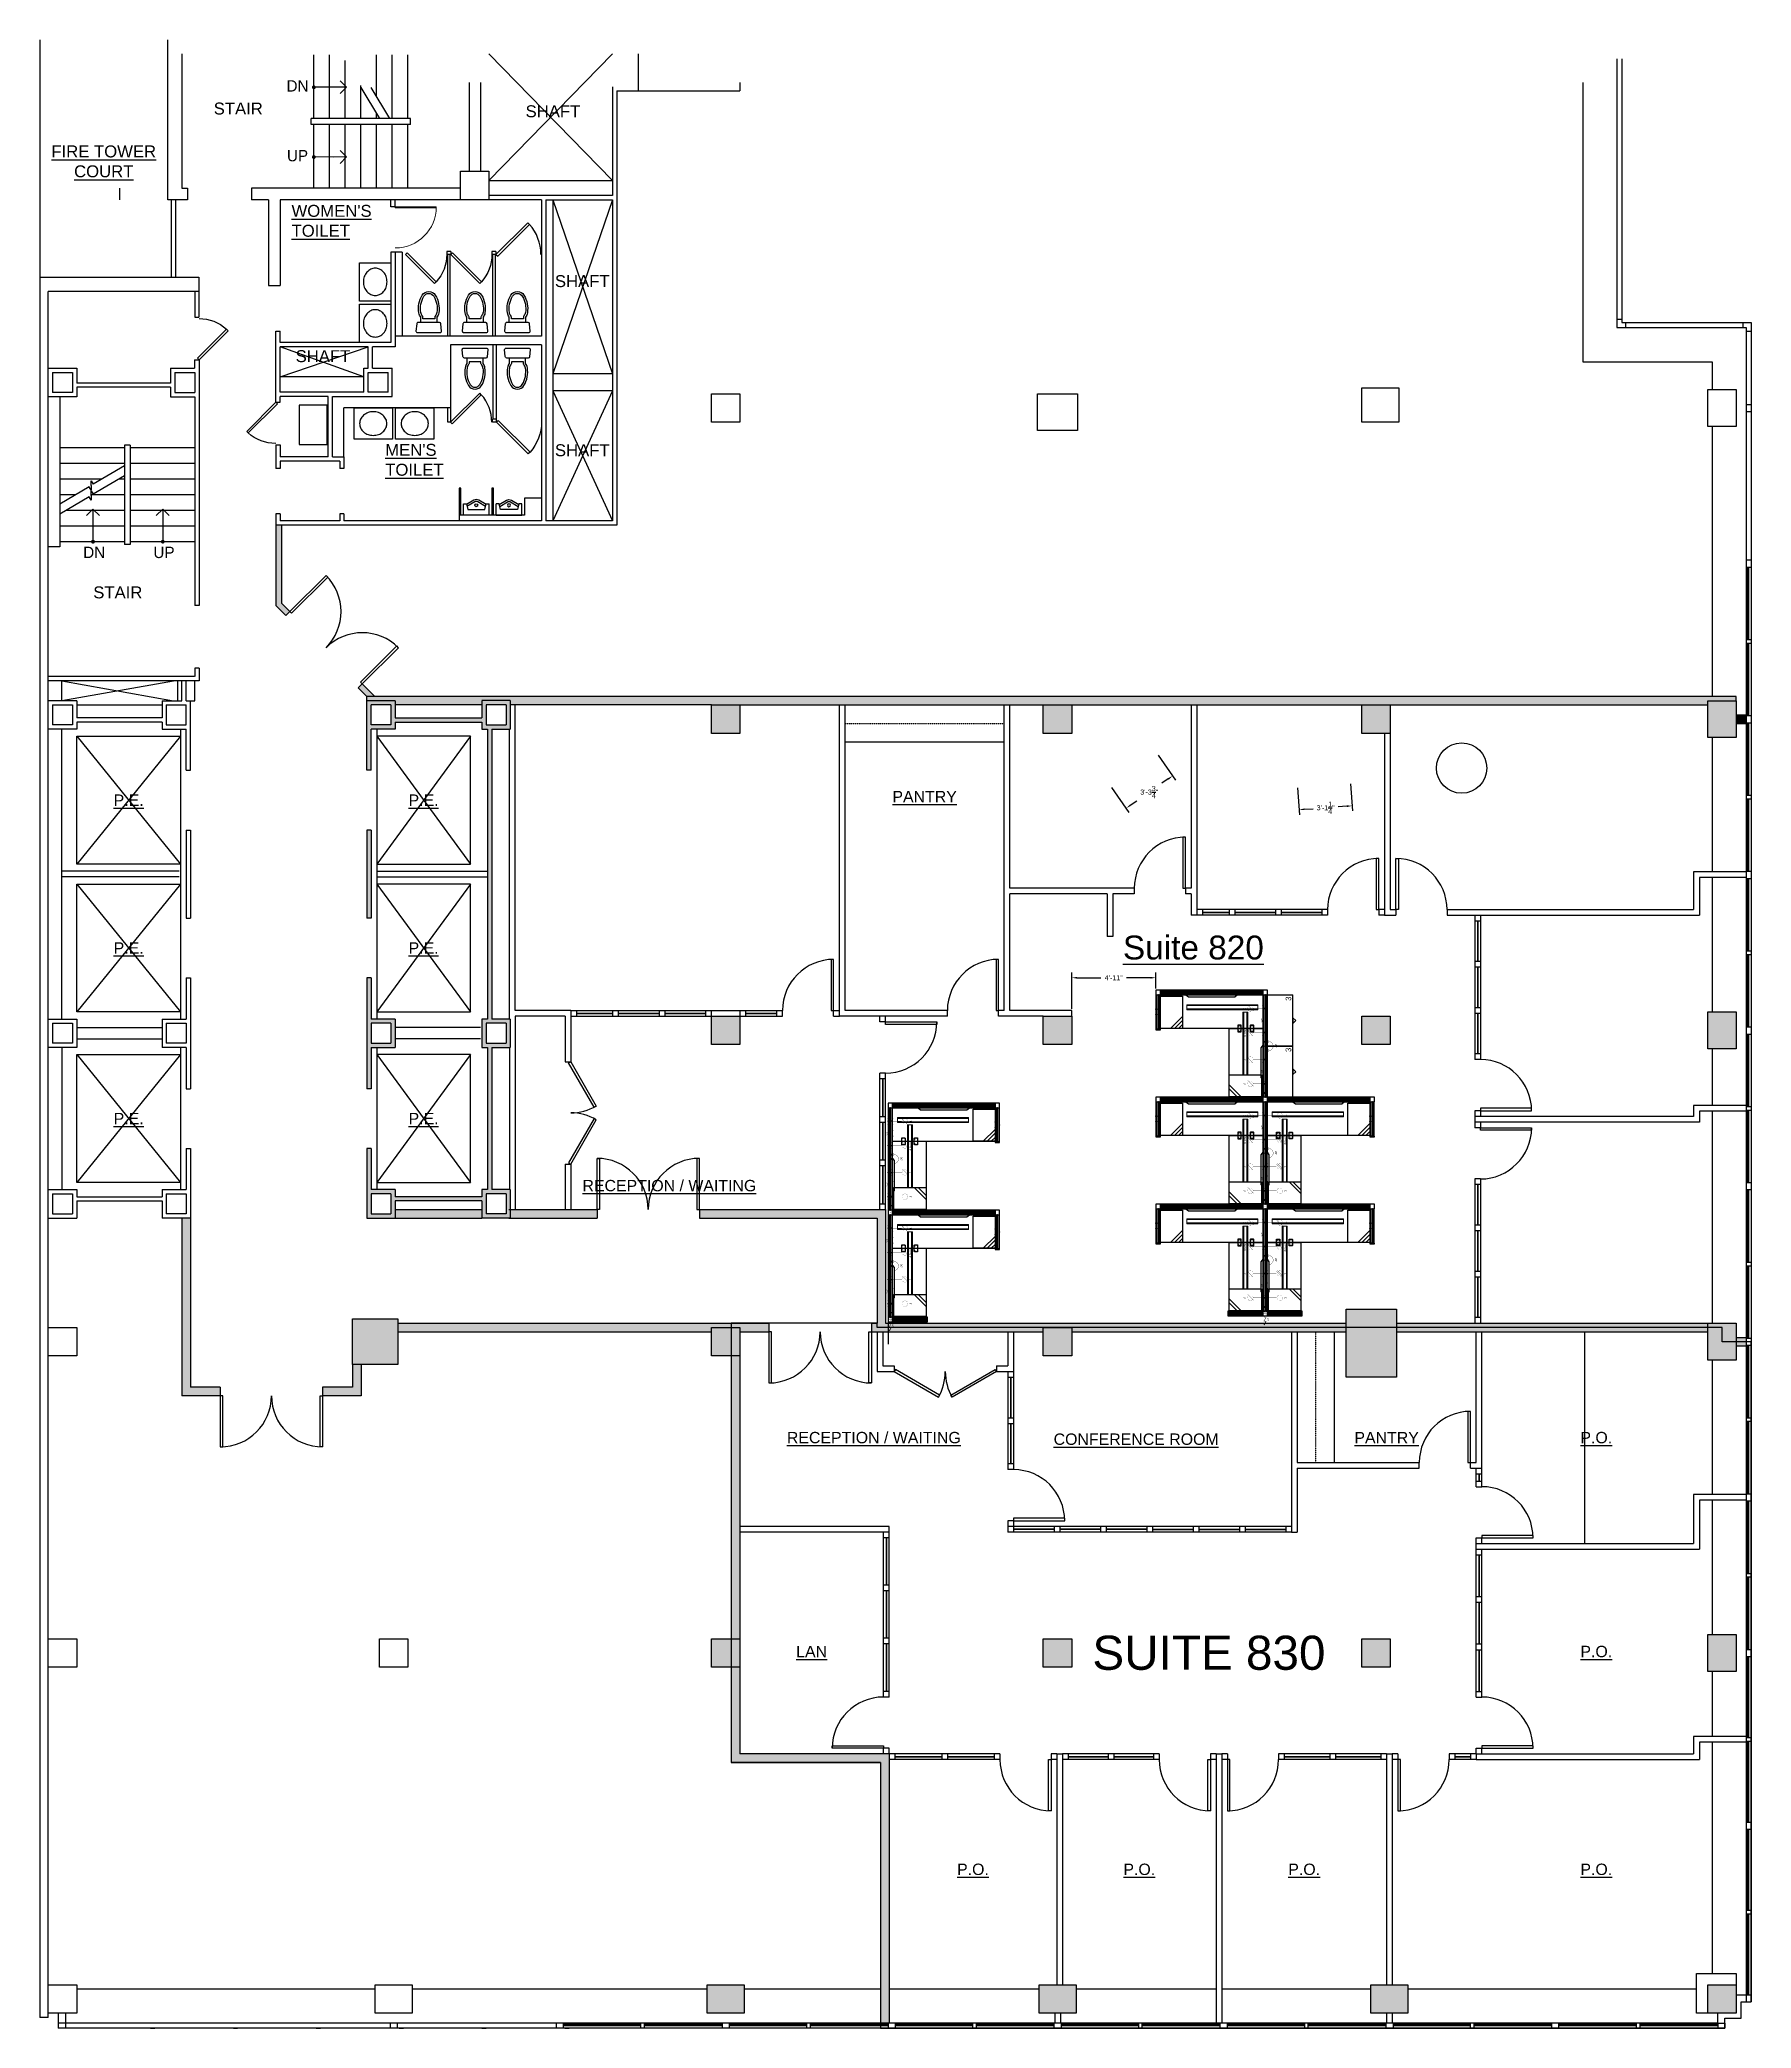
# Model space of a CAD drawing. Header units: inches. Extents: x 0 to 8116, y 4 to 1630.
# Drawn here: x 0 to 1204, y 231 to 1630 of the extents above; entities that cross this region are included whole.
import ezdxf
from ezdxf.enums import TextEntityAlignment as Align

# ---------------------------------------------------------------- set-up
doc = ezdxf.new("R2010")
doc.units = ezdxf.units.IN
doc.header["$MEASUREMENT"] = 0
doc.linetypes.add('HIDDEN', pattern=[0.375, 0.25, -0.125])
for name, color, linetype in [('0-BACKGROUND', 7, 'Continuous'), ('CM4800', 7, 'Continuous'), ('DD2D', 7, 'Continuous'), ('DD2D_Geometry', 7, 'Continuous'), ('ELECTRI', 7, 'Continuous'), ('ENFASIS NEW', 7, 'Continuous'), ('LATEFILE', 7, 'Continuous'), ('LATFILE', 7, 'Continuous'), ('LF', 7, 'Continuous'), ('QU4TRO', 7, 'Continuous'), ('S7000', 7, 'Continuous'), ('TEXT HARNESS', 7, 'Continuous')]:
    doc.layers.add(name, color=color, linetype=linetype)
doc.layers.add('ADOOR', color=2, linetype='Continuous', lineweight=9)
doc.styles.add('ARCH-STYLE', font='arial.ttf')
doc.styles.add('ARIAL', font='arial.ttf')
doc.styles.get("Standard").update_dxf_attribs({"font": 'stylu.ttf'})
doc.styles.add('TECHNIC', font='te______.pfb')
doc.dimstyles.new('LEAD-96', dxfattribs={"dimscale": 96, "dimtxt": 0.09375, "dimasz": 0.09375, "dimexe": 0.0625, "dimexo": 0.0625, "dimgap": 0.09375, "dimtad": 1, "dimdec": 6, "dimzin": 1, "dimdsep": 46, "dimlunit": 4, "dimtxsty": 'Standard', "dimblk1": 'OPEN90', "dimblk2": 'OPEN90', "dimsah": 1, "dimcen": 0.089844, "dimdle": 0.0625, "dimadec": 0, "dimazin": 0, "dimtfac": 0.03125, "dimtdec": 6, "dimtofl": 0, "dimtmove": 2, "dimatfit": 3, "dimldrblk": 'OPEN90', "dimfxl": 1, "dimfrac": 2, "dimtolj": 1, "dimtzin": 0, "dimarcsym": 0})
doc.dimstyles.get("Standard").update_dxf_attribs({"dimscale": 20, "dimtxt": 0.18, "dimasz": 0.18, "dimexe": 0.18, "dimexo": 0.0625, "dimgap": 0.09, "dimtad": 0, "dimtih": 1, "dimtoh": 1, "dimzin": 0, "dimdsep": 46, "dimlunit": 4, "dimtxsty": 'Standard', "dimcen": 0.09, "dimadec": 0, "dimazin": 0, "dimtfac": 1, "dimtofl": 0, "dimtmove": 0, "dimatfit": 3, "dimfxl": 1, "dimtolj": 1, "dimtzin": 0, "dimarcsym": 0})

# ---------------------------------------------------------------- blocks, each defined once
blk = doc.blocks.new('LF4033640S')
for p, q in [((0, 0), (0.914, 0)), ((0, -0.457), (0.914, -0.457))]:
    blk.add_line(p, q)
at = {"layer": 'LATEFILE'}
for p, q in [((0, -0.457), (0, 0)), ((0.914, 0), (0.914, -0.457))]:
    blk.add_line(p, q, dxfattribs=at)
blk.add_lwpolyline([(0.407, -0.457), (0.457, -0.507), (0.507, -0.457)], close=True, dxfattribs=at)
at = {"layer": 'LATFILE', "insert": (0.81, -0.326), "char_height": 0.1, "width": 0.07696, "attachment_point": 1}
blk.add_mtext('3', dxfattribs=at)
blk = doc.blocks.new('A$C3A9A5EAB')
for points in [[(17.5, 22.8, -0.385991), (16.5, 21.9), (1.5, 21.9, -0.414214), (0.5, 22.9), (0, 27.9, -0.414214), (1, 28.9), (17, 28.9, -0.414214), (18, 27.9), (17.5, 22.8)], [(3.3, 21.9), (3.3, 18.1, 0.123752), (2, 15.1, 0.178198), (4.4, 2.6, 0.26243), (9, 0, 0.26243), (13.6, 2.6, 0.178198), (16, 15.1, 0.124653), (14.7, 18.1), (14.7, 21.9)], [(3.4, 14.9, 0.178198), (5.6, 3.4, 0.178198)], [(13.5, 17.4, -0.172358), (13.2, 18), (13.2, 19.3), (4.8, 19.3), (4.8, 18, -0.171638), (4.5, 17.4)]]:
    blk.add_lwpolyline(points, format="xyb")
for centre, radius, start, end in [((8.7, 14), 5.37, 141.0431, 170.4981), ((-2.1, 12.1), 17, 329.0385, 9.4543), ((9.3, 14), 5.37, 9.4543, 39.1172), ((9, 5.4), 4.01, 210.9139, 269.6465), ((9, 5.4), 4.01, 270.3059, 329.0385)]:
    blk.add_arc(centre, radius, start, end)
blk = doc.blocks.new('A$C2CC44EC3')
blk.add_lwpolyline([(27, 22), (27, 0), (0, 0), (0, 22)], close=True)
blk.add_lwpolyline([(13.5, 2.7, 0.086318), (17.2, 3.3, 0.092588), (20.3, 5.1, 0.103098), (22.4, 7.9, 0.111999), (23.1, 11, 0.111999), (22.4, 14.1, 0.103098), (20.3, 16.9, 0.092588), (17.2, 18.7, 0.086318), (13.5, 19.3, 0.086318), (9.8, 18.7, 0.092588), (6.7, 16.9, 0.103098), (4.6, 14.1, 0.111999), (3.9, 11, 0.111999), (4.6, 7.9, 0.103098), (6.7, 5.1, 0.092588), (9.8, 3.3, 0.086318)], format="xyb", close=True)
blk = doc.blocks.new('_OPEN90')
at = {"color": 0, "linetype": 'ByBlock'}
for p, q in [((0, 0), (-1, 0)), ((-0.5, 0.5), (0, 0)), ((0, 0), (-0.5, -0.5))]:
    blk.add_line(p, q, dxfattribs=at)
blk = doc.blocks.new('DOOR45')
blk.add_lwpolyline([(0, 0), (1.4, -1.4), (26.8, 24), (25.4, 25.4)], close=True)
blk.add_arc((0, 0), 36, 0, 41.8153)
blk = doc.blocks.new('45DR')
at = {"layer": 'ADOOR'}
blk.add_lwpolyline([(0, 1), (0, 0), (0.023, 0), (0.023, 1)], close=True, dxfattribs=at)
blk.add_arc((0, 0), 1, 0, 90, dxfattribs=at)
blk = doc.blocks.new('Urinal2')
at = {"linetype": 'Continuous'}
for p, q in [((-9, 0), (9, 0)), ((-9, 0), (-9, -8)), ((9, 0), (9, -8)), ((-7, -8, 22), (-9, -8, 22)), ((-6, -4, 22), (-7, -8, 22)), ((-6.8906, -7.5625), (-1.7364, -10.5077)), ((-6.5625, -6.25), (-0.9923, -9.433)), ((6, -4, 22), (-6, -4, 22)), ((0.9923, -9.433), (6.5625, -6.25)), ((1.7365, -10.5077), (6.8906, -7.5625)), ((7, -8, 22), (6, -4, 22)), ((9, -8, 22), (7, -8, 22))]:
    blk.add_line(p, q, dxfattribs=at)
blk.add_circle((0, -7), 1, dxfattribs=at)
for centre, radius, start, end in [((0, -7.4688), 3.5, 240.2552, 299.7448), ((0, -7.6965), 2, 240.255, 299.745)]:
    blk.add_arc(centre, radius, start, end, dxfattribs=at)
blk = doc.blocks.new('*D103')
at = {"color": 0, "lineweight": -2, "transparency": 16777216}
for p, q in [((786.7, 888.2), (798.9, 870.6)), ((793.9, 871.5), (789.3, 868.4)), ((754, 865.5), (766.2, 847.9)), ((767.1, 852.9), (771.7, 856.1))]:
    blk.add_line(p, q, dxfattribs=at)
at = {"color": 0, "transparency": 16777216}
for points in [[(793.6, 872), (794.3, 871), (796.9, 873.6)], [(766.8, 853.4), (767.5, 852.4), (764.2, 850.8)]]:
    blk.add_solid(points, dxfattribs=at)
at = {"layer": 'Defpoints', "color": 0, "transparency": 16777216}
for p in [(786, 889.2), (796.9, 873.6), (753.3, 866.5)]:
    blk.add_point(p, dxfattribs=at)
at = {"color": 0, "transparency": 16777216, "insert": (780.5, 862.2), "char_height": 3.6, "attachment_point": 5}
blk.add_mtext('\\A1;3\'-3{\\H1.000000x;\\S3/4;}"', dxfattribs=at)
blk = doc.blocks.new('*D104')
at = {"color": 0, "lineweight": -2, "transparency": 16777216}
for p, q in [((922.1, 868), (923.5, 849)), ((884.9, 865.3), (886.3, 846.2)), ((889.6, 850.1), (895.8, 850.5)), ((919.6, 852.3), (913.4, 851.8))]:
    blk.add_line(p, q, dxfattribs=at)
at = {"color": 0, "transparency": 16777216}
for points in [[(889.6, 850.7), (889.6, 849.5), (886, 849.8)], [(919.6, 852.9), (919.7, 851.7), (923.2, 852.5)]]:
    blk.add_solid(points, dxfattribs=at)
at = {"layer": 'Defpoints', "color": 0, "transparency": 16777216}
for p in [(922, 869.3), (884.8, 866.5), (886, 849.8)]:
    blk.add_point(p, dxfattribs=at)
at = {"color": 0, "transparency": 16777216, "insert": (904.6, 851.2), "char_height": 3.6, "attachment_point": 5}
blk.add_mtext('\\A1;3\'-1{\\H1.000000x;\\S1/4;}"', dxfattribs=at)
blk = doc.blocks.new('CM4830NA36SQ')
blk.add_circle((0.45, 0.45), 0.45)
blk = doc.blocks.new('*D106')
at = {"color": 0, "lineweight": -2, "transparency": 16777216}
for p, q in [((726, 948.3), (726, 973.7)), ((729.6, 970.1), (746.5, 970.1)), ((781.5, 970.1), (764.6, 970.1)), ((785.1, 962.5), (785.1, 973.7))]:
    blk.add_line(p, q, dxfattribs=at)
at = {"color": 0, "transparency": 16777216}
for points in [[(729.6, 970.7), (729.6, 969.5), (726, 970.1)], [(781.5, 970.7), (781.5, 969.5), (785.1, 970.1)]]:
    blk.add_solid(points, dxfattribs=at)
at = {"layer": 'Defpoints', "color": 0, "transparency": 16777216}
for p in [(726, 970.1), (785.1, 961.3), (726, 947)]:
    blk.add_point(p, dxfattribs=at)
at = {"color": 0, "transparency": 16777216, "insert": (755.5, 970.1), "char_height": 3.6, "attachment_point": 5}
blk.add_mtext('\\A1;4\'-11"', dxfattribs=at)
blk = doc.blocks.new('818072')
at = {"color": 1}
blk.add_lwpolyline([(0.04, 0.018, 0, 0.005, 0), (0.101, -0.018, 0.005, 0.005, 0), (0.112, 0.018, 0.005, 0.01, 0), (0.173, -0.018, 0.01, 0.01, 0), (0.184, 0.018, 0.01, 0.02, 0), (0.245, -0.018, 0.02, 0.02, 0)], format="xyseb", dxfattribs=at)
at = {"color": 1, "const_width": 0.005}
blk.add_lwpolyline([(0.04, 0.025), (0.04, -0.025)], dxfattribs=at)
at = {"color": 1}
blk.add_circle((0, 0), 0.0125, dxfattribs=at)
blk.add_point((0, 0), dxfattribs=at)
at = {"layer": 'TEXT HARNESS', "color": 1, "style": 'ARIAL'}
blk.add_text('72"', height=0.0347, dxfattribs=at).set_placement((0.148, 0.05), align=Align.MIDDLE)
blk = doc.blocks.new('829030')
at = {"color": 1}
for points in [[(0.1, 0.009, 0.005, 0.005, 0), (0.118, -0.009, 0.005, 0.005, 0), (0.136, 0.009, 0.005, 0.005, 0), (0.154, -0.009, 0.005, 0.005, 0), (0.172, 0.009, 0.005, 0.005, 0), (0.19, -0.009, 0.005, 0.005, 0), (0.208, 0.009, 0.005, 0.005, 0), (0.226, -0.009, 0.005, 0.005, 0), (0.244, 0.009, 0.005, 0.005, 0), (0.262, -0.009, 0.005, 0.005, 0), (0.28, 0.009, 0.005, 0.005, 0), (0.298, -0.009, 0.005, 0.005, 0), (0.316, 0.009, 0.005, 0.005, 0), (0.334, -0.009, 0.005, 0.005, 0), (0.352, 0.009, 0.005, 0.005, 0), (0.37, -0.009, 0.005, 0.005, 0), (0.388, 0.009, 0.005, 0.005, 0), (0.406, -0.009, 0.005, 0.005, 0), (0.424, 0.009, 0.005, 0.005, 0), (0.442, -0.009, 0.005, 0.005, 0), (0.46, 0.009, 0.005, 0.005, 0), (0.478, -0.009, 0.005, 0.005, 0), (0.496, 0.009, 0.005, 0.005, 0), (0.514, -0.009, 0.005, 0.005, 0), (0.532, 0.009, 0.005, 0.005, 0), (0.55, -0.009, 0, 0, 0)], [(0.676, 0.009, 0.005, 0.005, 0), (0.658, -0.009, 0.005, 0.005, 0), (0.64, 0.009, 0.005, 0.005, 0), (0.622, -0.009, 0.005, 0.005, 0), (0.604, 0.009, 0.005, 0.005, 0), (0.586, -0.009, 0.005, 0.005, 0), (0.568, 0.009, 0.005, 0.005, 0), (0.55, -0.009, 0, 0, 0)]]:
    blk.add_lwpolyline(points, format="xyseb", dxfattribs=at)
at = {"color": 1, "const_width": 0.002}
for points in [[(0.138, 0.027), (0.112, 0.053)], [(0.192, 0.027), (0.218, 0.053)], [(0.57, 0.027), (0.544, 0.053)], [(0.624, 0.027), (0.65, 0.053)], [(0.138, -0.027), (0.112, -0.053)], [(0.192, -0.027), (0.218, -0.053)], [(0.57, -0.027), (0.544, -0.053)], [(0.624, -0.027), (0.65, -0.053)]]:
    blk.add_lwpolyline(points, dxfattribs=at)
for points in [[(0.165, -0.05, -1), (0.165, 0.05, -1)], [(0.597, -0.05, 1), (0.597, 0.05, 1)]]:
    blk.add_lwpolyline(points, format="xyb", close=True, dxfattribs=at)
at = {"color": 1}
blk.add_circle((0, 0), 0.0125, dxfattribs=at)
blk.add_point((0, 0), dxfattribs=at)
at = {"layer": 'TEXT HARNESS', "color": 1, "style": 'ARIAL'}
blk.add_text('30"', height=0.0347, dxfattribs=at).set_placement((0.381, 0.05), align=Align.MIDDLE)
blk = doc.blocks.new('8065E1C')
at = {"color": 1}
for points in [[(-0.06, -0.309, 0.002, 0.002, 0), (0.046, -0.203, 0.002, 0.002, 0)], [(-0.046, -0.323, 0.002, 0.002, 0), (0.06, -0.217, 0.002, 0.002, 0)], [(0, -0.04, 0.005, 0.005, 0), (0, -0.165, 0.025, 0, 0), (0, -0.211, 0, 0, 0)]]:
    blk.add_lwpolyline(points, format="xyseb", dxfattribs=at)
at = {"color": 1, "const_width": 0.002}
blk.add_lwpolyline([(-0.05, -0.263, -1), (0.05, -0.263, -1)], format="xyb", close=True, dxfattribs=at)
at = {"color": 1, "const_width": 0.005}
blk.add_lwpolyline([(0.025, -0.04), (-0.025, -0.04)], dxfattribs=at)
at = {"color": 1}
blk.add_circle((0, 0), 0.0125, dxfattribs=at)
blk.add_point((0, 0), dxfattribs=at)
at = {"layer": 'TEXT HARNESS', "color": 1, "style": 'ARIAL'}
blk.add_text('1', height=0.0347, dxfattribs=at).set_placement((0, -0.363), align=Align.MIDDLE)
blk = doc.blocks.new('8065E4C')
at = {"color": 1}
for points in [[(-0.06, -0.309, 0.002, 0.002, 0), (0.046, -0.203, 0.002, 0.002, 0)], [(-0.046, -0.323, 0.002, 0.002, 0), (0.06, -0.217, 0.002, 0.002, 0)], [(0, -0.04, 0.005, 0.005, 0), (0, -0.165, 0.025, 0, 0), (0, -0.211, 0, 0, 0)]]:
    blk.add_lwpolyline(points, format="xyseb", dxfattribs=at)
at = {"color": 1, "const_width": 0.002}
blk.add_lwpolyline([(-0.05, -0.263, -1), (0.05, -0.263, -1)], format="xyb", close=True, dxfattribs=at)
at = {"color": 1, "const_width": 0.005}
blk.add_lwpolyline([(0.025, -0.04), (-0.025, -0.04)], dxfattribs=at)
at = {"color": 1}
blk.add_circle((0, 0), 0.0125, dxfattribs=at)
blk.add_point((0, 0), dxfattribs=at)
at = {"layer": 'TEXT HARNESS', "color": 1, "style": 'ARIAL'}
blk.add_text('4 negro', height=0.0347, dxfattribs=at).set_placement((-0.008, -0.363), align=Align.MIDDLE)
blk = doc.blocks.new('8065E2C')
at = {"color": 1}
for points in [[(-0.06, -0.309, 0.002, 0.002, 0), (0.046, -0.203, 0.002, 0.002, 0)], [(-0.046, -0.323, 0.002, 0.002, 0), (0.06, -0.217, 0.002, 0.002, 0)], [(0, -0.04, 0.005, 0.005, 0), (0, -0.165, 0.025, 0, 0), (0, -0.211, 0, 0, 0)]]:
    blk.add_lwpolyline(points, format="xyseb", dxfattribs=at)
at = {"color": 1, "const_width": 0.002}
blk.add_lwpolyline([(-0.05, -0.263, -1), (0.05, -0.263, -1)], format="xyb", close=True, dxfattribs=at)
at = {"color": 1, "const_width": 0.005}
blk.add_lwpolyline([(0.025, -0.04), (-0.025, -0.04)], dxfattribs=at)
at = {"color": 1}
blk.add_circle((0, 0), 0.0125, dxfattribs=at)
blk.add_point((0, 0), dxfattribs=at)
blk.add_point((0, 0), dxfattribs=at)
at = {"layer": 'TEXT HARNESS', "color": 1, "style": 'ARIAL'}
blk.add_text('2', height=0.0347, dxfattribs=at).set_placement((0, -0.363), align=Align.MIDDLE)
blk = doc.blocks.new('8065E3C')
at = {"color": 1}
for points in [[(-0.06, -0.309, 0.002, 0.002, 0), (0.046, -0.203, 0.002, 0.002, 0)], [(-0.046, -0.323, 0.002, 0.002, 0), (0.06, -0.217, 0.002, 0.002, 0)], [(0, -0.04, 0.005, 0.005, 0), (0, -0.165, 0.025, 0, 0), (0, -0.211, 0, 0, 0)]]:
    blk.add_lwpolyline(points, format="xyseb", dxfattribs=at)
at = {"color": 1, "const_width": 0.002}
blk.add_lwpolyline([(-0.05, -0.263, -1), (0.05, -0.263, -1)], format="xyb", close=True, dxfattribs=at)
at = {"color": 1, "const_width": 0.005}
blk.add_lwpolyline([(0.025, -0.04), (-0.025, -0.04)], dxfattribs=at)
at = {"color": 1}
blk.add_circle((0, 0), 0.0125, dxfattribs=at)
blk.add_point((0, 0), dxfattribs=at)
at = {"layer": 'TEXT HARNESS', "color": 1, "style": 'ARIAL'}
blk.add_text('3', height=0.0347, dxfattribs=at).set_placement((0, -0.363), align=Align.MIDDLE)
blk = doc.blocks.new('817726')
at = {"color": 3, "const_width": 0.005}
for points in [[(-0.055, 0.04), (-0.105, 0.04)], [(0.055, 0.04), (0.105, 0.04)]]:
    blk.add_lwpolyline(points, dxfattribs=at)
blk.add_lwpolyline([(0.08, 0.04, 1), (-0.08, 0.04)], format="xyb", dxfattribs=at)
at = {"color": 3}
blk.add_circle((0, 0), 0.0125, dxfattribs=at)
blk.add_point((0, 0), dxfattribs=at)
at = {"layer": 'TEXT HARNESS', "color": 3, "style": 'ARIAL'}
blk.add_text('26"', height=0.0347, dxfattribs=at).set_placement((0, 0.17), align=Align.MIDDLE)
blk = doc.blocks.new('DD40102472AB')
at = {"color": 1}
for p, q in [((0.004, -0.004), (-0.004, 0.004)), ((0.004, 0.004), (-0.004, -0.004))]:
    blk.add_line(p, q, dxfattribs=at)
blk.add_lwpolyline([(-0.414, -0.042), (0.414, -0.042), (0.458, -0.007), (0.915, -0.007), (0.915, -0.607), (-0.915, -0.607), (-0.915, -0.007), (-0.458, -0.007)], close=True)
blk.add_point((0, 0))
blk.add_point((0, 0))
blk.add_point((0, 0), dxfattribs=at)
blk = doc.blocks.new('DD40102448AB')
at = {"color": 1}
for p, q in [((0.004, -0.004), (-0.004, 0.004)), ((0.004, 0.004), (-0.004, -0.004))]:
    blk.add_line(p, q, dxfattribs=at)
blk.add_lwpolyline([(-0.266, -0.042), (0.266, -0.042), (0.31, -0.007), (0.61, -0.007), (0.61, -0.607), (-0.61, -0.607), (-0.61, -0.007), (-0.31, -0.007)], close=True)
blk.add_point((0, 0))
blk.add_point((0, 0))
blk.add_point((0, 0), dxfattribs=at)
blk = doc.blocks.new('S7012')
for p, q in [((0.18, -0.577), (0.393, -0.364)), ((0.25, -0.577), (0.393, -0.434)), ((0.323, -0.577), (0.393, -0.507))]:
    blk.add_line(p, q)
blk.add_lwpolyline([(0, 0), (0.393, 0), (0.393, -0.577), (0, -0.577)], close=True)
blk = doc.blocks.new('S7023')
for p, q in [((0.18, -0.577), (0.393, -0.364)), ((0.25, -0.577), (0.393, -0.434))]:
    blk.add_line(p, q)
blk.add_lwpolyline([(0, 0), (0.393, 0), (0.393, -0.577), (0, -0.577)], close=True)
blk = doc.blocks.new('D3223S')
for p, q in [((0.055, 0), (-0.055, 0)), ((-0.06, -0.005), (-0.06, -0.055)), ((-0.055, -0.06), (0.055, -0.06)), ((0.06, -0.055), (0.06, -0.005))]:
    blk.add_line(p, q)
for centre in [(-0.045, -0.015), (-0.045, -0.045), (0.045, -0.015), (0.045, -0.045)]:
    blk.add_circle(centre, 0.00195)
for centre, start, end in [((-0.055, -0.005), 90, 180), ((-0.055, -0.055), 180, 270), ((0.055, -0.005), 0, 90), ((0.055, -0.055), 270, 0)]:
    blk.add_arc(centre, 0.005, start, end)
blk = doc.blocks.new('A$C18FD438F')
at = {"color": 0, "linetype": 'Continuous', "lineweight": 0}
for p, q in [((-0.934, 0.184), (-0.934, 0.199)), ((-0.934, 0.199), (0.338, 0.199)), ((-0.934, 0.183), (-0.934, 0.184)), ((-0.934, 0.184), (0.338, 0.184)), ((-0.934, 0.183), (0.338, 0.183)), ((-0.934, 0.182), (-0.934, 0.183)), ((-0.934, 0.125), (-0.934, 0.182)), ((-0.934, 0.125), (-0.934, 0.125)), ((-0.934, 0.123), (-0.934, 0.125)), ((-0.934, 0.125), (0.338, 0.125)), ((-0.934, 0.124), (0.338, 0.124)), ((-0.934, 0.109), (-0.934, 0.123)), ((-0.934, 0.109), (0.338, 0.109)), ((0.338, 0.184), (0.338, 0.199)), ((0.338, 0.183), (0.338, 0.184)), ((0.338, 0.182), (0.338, 0.183)), ((0.338, 0.125), (0.338, 0.182)), ((0.338, 0.123), (0.338, 0.125)), ((0.338, 0.125), (0.338, 0.125)), ((0.338, 0.109), (0.338, 0.123))]:
    blk.add_line(p, q, dxfattribs=at)
blk = doc.blocks.new('DD330154S')
blk.add_blockref('A$C18FD438F', (0.934, -0.154))
blk = doc.blocks.new('DD330148S')
at = {"color": 0, "linetype": 'Continuous', "lineweight": 0}
for p, q in [((0, 0.03), (0, 0.045)), ((0, 0.045), (1.12, 0.045)), ((0, 0.029), (0, 0.03)), ((0, 0.03), (1.12, 0.03)), ((0, 0.029), (1.12, 0.029)), ((0, 0.028), (0, 0.029)), ((0, -0.028), (0, 0.028)), ((1.12, 0.03), (1.12, 0.045)), ((1.12, 0.029), (1.12, 0.03)), ((1.12, 0.028), (1.12, 0.029)), ((1.12, -0.028), (1.12, 0.028)), ((0, -0.029), (0, -0.028)), ((0, -0.03), (0, -0.029)), ((0, -0.029), (1.12, -0.029)), ((0, -0.045), (0, -0.03)), ((0, -0.03), (1.12, -0.03)), ((0, -0.045), (1.12, -0.045)), ((1.12, -0.029), (1.12, -0.028)), ((1.12, -0.03), (1.12, -0.029)), ((1.12, -0.045), (1.12, -0.03))]:
    blk.add_line(p, q, dxfattribs=at)
blk = doc.blocks.new('DD101024422D')
at = {"color": 1, "linetype": 'Continuous', "lineweight": 0}
for p, q in [((0, -0.025), (0, 0.025)), ((0.002, 0.027), (0.021, 0.027)), ((0.002, 0.027), (0.022, 0.027)), ((0.075, 0.027), (0.021, 0.027)), ((0.075, 0.027), (0.075, 0.027)), ((0.077, 0.026), (0.077, 0.034)), ((0.533, 0.034), (0.077, 0.034)), ((0.533, 0.034), (0.533, 0.026)), ((0.535, 0.027), (0.589, 0.027)), ((0.535, 0.027), (0.535, 0.027)), ((0.608, 0.027), (0.588, 0.027)), ((0.608, 0.027), (0.589, 0.027)), ((0.61, -0.025), (0.61, 0.025)), ((0.025, -0.028), (0.002, -0.028)), ((0.025, -0.028), (0.075, -0.028)), ((0.075, -0.028), (0.075, -0.028)), ((0.077, -0.034), (0.077, -0.026)), ((0.533, -0.034), (0.077, -0.034)), ((0.533, -0.026), (0.533, -0.034)), ((0.585, -0.028), (0.535, -0.028)), ((0.535, -0.028), (0.535, -0.028)), ((0.585, -0.028), (0.608, -0.028))]:
    blk.add_line(p, q, dxfattribs=at)
at = {"color": 1}
for p, q in [((0.301, 0.038), (0.309, 0.031)), ((0.301, 0.031), (0.309, 0.038)), ((0.301, -0.038), (0.309, -0.031)), ((0.301, -0.031), (0.309, -0.038))]:
    blk.add_line(p, q, dxfattribs=at)
for centre in [(0.255, -0.034), (0.355, -0.034)]:
    blk.add_circle(centre, 0.005, dxfattribs=at)
at = {"color": 1, "linetype": 'Continuous', "lineweight": 0}
for centre, radius, start, end in [((0.002, 0.025), 0.00203, 90, 180), ((0.075, 0.026), 0.00151, 10.021, 90), ((0.075, 0.026), 0.00151, 0, 10.021), ((0.535, 0.026), 0.00151, 169.979, 180), ((0.535, 0.026), 0.00151, 169.979, 180), ((0.535, 0.026), 0.00151, 90, 169.979), ((0.608, 0.025), 0.00203, 0, 90), ((0.002, -0.025), 0.00203, 180, 270), ((0.075, -0.026), 0.00151, 270, 349.979), ((0.075, -0.026), 0.00151, 349.979, 0), ((0.535, -0.026), 0.00151, 180, 190.021), ((0.535, -0.026), 0.00151, 180, 190.021), ((0.535, -0.026), 0.00151, 190.021, 270), ((0.608, -0.025), 0.00203, 270, 0)]:
    blk.add_arc(centre, radius, start, end, dxfattribs=at)
at = {"color": 1}
for p in [(0.305, 0.034), (0.305, -0.034)]:
    blk.add_point(p, dxfattribs=at)
at = {"insert": (0.017, 0.015), "char_height": 0.03, "attachment_point": 1}
blk.add_mtext_dynamic_manual_height_columns('24"X42"', width=75.49402, gutter_width=12.5, heights=[0], dxfattribs=at)
blk = doc.blocks.new('SPACE_DD10102442')
blk.add_blockref('DD101024422D', (0, 0))
blk = doc.blocks.new('DD101036422D')
at = {"color": 1, "linetype": 'Continuous', "lineweight": 0}
for p, q in [((0, -0.025), (0, 0.025)), ((0.002, 0.027), (0.021, 0.027)), ((0.002, 0.027), (0.022, 0.027)), ((0.075, 0.027), (0.021, 0.027)), ((0.075, 0.027), (0.075, 0.027)), ((0.076, 0.026), (0.076, 0.034)), ((0.838, 0.034), (0.076, 0.034)), ((0.838, 0.034), (0.838, 0.026)), ((0.84, 0.027), (0.894, 0.027)), ((0.84, 0.027), (0.84, 0.027)), ((0.913, 0.027), (0.893, 0.027)), ((0.913, 0.027), (0.894, 0.027)), ((0.915, -0.025), (0.915, 0.025)), ((0.025, -0.028), (0.002, -0.028)), ((0.025, -0.028), (0.075, -0.028)), ((0.075, -0.028), (0.075, -0.028)), ((0.076, -0.034), (0.076, -0.026)), ((0.838, -0.034), (0.076, -0.034)), ((0.838, -0.026), (0.838, -0.034)), ((0.89, -0.028), (0.84, -0.028)), ((0.84, -0.028), (0.84, -0.028)), ((0.89, -0.028), (0.913, -0.028))]:
    blk.add_line(p, q, dxfattribs=at)
at = {"color": 1}
for p, q in [((0.454, 0.038), (0.461, 0.031)), ((0.454, 0.031), (0.461, 0.038)), ((0.454, -0.038), (0.461, -0.031)), ((0.454, -0.031), (0.461, -0.038))]:
    blk.add_line(p, q, dxfattribs=at)
for centre in [(0.407, -0.034), (0.507, -0.034)]:
    blk.add_circle(centre, 0.005, dxfattribs=at)
at = {"color": 1, "linetype": 'Continuous', "lineweight": 0}
for centre, radius, start, end in [((0.002, 0.025), 0.00203, 90, 180), ((0.075, 0.026), 0.00151, 10.021, 90), ((0.075, 0.026), 0.00151, 0, 10.021), ((0.84, 0.026), 0.00151, 169.979, 180), ((0.84, 0.026), 0.00151, 169.979, 180), ((0.84, 0.026), 0.00151, 90, 169.979), ((0.913, 0.025), 0.00203, 0, 90), ((0.002, -0.025), 0.00203, 180, 270), ((0.075, -0.026), 0.00151, 270, 349.979), ((0.075, -0.026), 0.00151, 349.979, 0), ((0.84, -0.026), 0.00151, 180, 190.021), ((0.84, -0.026), 0.00151, 180, 190.021), ((0.84, -0.026), 0.00151, 190.021, 270), ((0.913, -0.025), 0.00203, 270, 0)]:
    blk.add_arc(centre, radius, start, end, dxfattribs=at)
at = {"color": 1}
for p in [(0.458, 0.034), (0.458, -0.034)]:
    blk.add_point(p, dxfattribs=at)
at = {"insert": (0.017, 0.015), "char_height": 0.03, "attachment_point": 1}
blk.add_mtext_dynamic_manual_height_columns('36"X42"', width=75.49402, gutter_width=12.5, heights=[0], dxfattribs=at)
blk = doc.blocks.new('SPACE_DD10103642')
blk.add_blockref('DD101036422D', (0, 0))
blk = doc.blocks.new('DD3021422D')
for p, q in [((0, 0.041), (0, -0.041)), ((0.012, 0.041), (0, 0.041)), ((0.012, -0.041), (0.012, 0.041)), ((0, -0.041), (0.012, -0.041))]:
    blk.add_line(p, q)
blk = doc.blocks.new('SPACE_DD302142')
blk.add_blockref('DD3021422D', (0, 0))
blk = doc.blocks.new('820block')
at = {"layer": '0-BACKGROUND'}
h = blk.add_hatch(color=256, dxfattribs=at)
h.paths.add_polyline_path([(170, 1049.975), (166, 1049.975), (166, 993.519), (173.14, 986.38), (175.968, 989.208), (175.968, 989.208), (170, 995.176)])
h.paths.add_polyline_path([(230.019, 929.5), (235.676, 929.5), (226.88, 938.296), (224.051, 935.468)])
for points in [[(230.019, 929.5), (230.019, 926.503), (250.019, 926.503), (250.019, 923.5), (311.008, 923.5), (311.008, 926.628), (330.992, 926.628), (330.992, 923.5), (472.493, 923.5), (492.493, 923.5), (705.993, 923.5), (725.993, 923.5), (929.993, 923.503), (949.993, 923.503), (1173.493, 923.503), (1173.493, 926.503), (1193.493, 926.503), (1193.493, 929.5)], [(1200.5, 910.503), (1200.5, 916.503), (1193.493, 916.503), (1193.493, 910.503)], [(230.019, 773.51), (233.019, 773.51), (233.019, 835.51), (230.019, 835.51)], [(251.993, 488.5), (251.993, 482.5), (472.493, 482.5), (472.493, 485.5), (492.493, 485.5), (492.493, 482.5), (513.006, 482.5), (513.006, 488.5)]]:
    blk.add_hatch(color=256, dxfattribs=at).paths.add_polyline_path(points)
h = blk.add_hatch(color=256, dxfattribs=at)
h.paths.add_polyline_path([(311.008, 926.628), (311.008, 914.503), (250.019, 914.503), (250.019, 926.503), (230.019, 926.503), (230.019, 877.51), (233.019, 877.51), (233.019, 906.51), (250.019, 906.51), (250.019, 911.503), (311.008, 911.503), (311.008, 906.51), (315.019, 906.51), (315.019, 702.51), (310.992, 702.51), (310.992, 682.51), (315.019, 682.51), (315.019, 582.51), (310.992, 582.51), (310.992, 577.51), (250.019, 577.51), (250.019, 582.51), (233.019, 582.51), (233.019, 611.51), (230.019, 611.51), (230.019, 562.51), (250.019, 562.51), (250.019, 574.51), (310.992, 574.51), (310.992, 562.51), (330.992, 562.51), (330.992, 582.51), (318.019, 582.51), (318.019, 682.51), (330.992, 682.51), (330.992, 702.51), (318.019, 702.51), (318.019, 906.51), (330.992, 906.51), (330.992, 926.628)])
h.paths.add_polyline_path([(327.992, 923.628), (327.992, 909.51), (314.008, 909.51), (314.008, 923.628)], flags=16)
h.paths.add_polyline_path([(247.019, 923.503), (247.019, 909.51), (233.019, 909.51), (233.019, 923.503)], flags=16)
h.paths.add_polyline_path([(327.992, 699.51), (327.992, 685.51), (313.992, 685.51), (313.992, 699.51)], flags=16)
h.paths.add_polyline_path([(327.992, 579.51), (327.992, 565.51), (313.992, 565.51), (313.992, 579.51)], flags=16)
h.paths.add_polyline_path([(247.019, 579.51), (247.019, 565.51), (233.019, 565.51), (233.019, 579.51)], flags=16)
h = blk.add_hatch(color=256, dxfattribs=at)
h.paths.add_polyline_path([(949.993, 923.503), (929.993, 923.503), (929.993, 903.503), (949.993, 903.503)])
h.paths.add_polyline_path([(949.993, 704.5), (929.993, 704.5), (929.993, 684.5), (949.993, 684.5)])
h.paths.add_polyline_path([(705.993, 684.5), (725.993, 684.5), (725.993, 704.5), (705.993, 704.5)])
h.paths.add_polyline_path([(472.493, 684.5), (492.493, 684.5), (492.493, 704.5), (472.493, 704.5)])
h.paths.add_polyline_path([(492.493, 903.5), (492.493, 923.5), (472.493, 923.5), (472.493, 903.5)])
h.paths.add_polyline_path([(725.993, 923.5), (705.993, 923.5), (705.993, 903.5), (725.993, 903.5)])
h = blk.add_hatch(color=256, dxfattribs=at)
h.paths.add_polyline_path([(1193.493, 488.5), (1173.493, 488.5), (1173.493, 462.5), (1193.493, 462.5)])
h.paths.add_polyline_path([(1173.493, 681.5), (1193.493, 681.5), (1193.493, 707.5), (1173.493, 707.5)])
h.paths.add_polyline_path([(1193.493, 900.503), (1193.493, 926.503), (1173.493, 926.503), (1173.493, 900.503)])
h = blk.add_hatch(color=256, dxfattribs=at)
h.paths.add_polyline_path([(233.019, 731.51), (230.019, 731.51), (230.019, 653.51), (233.019, 653.51), (233.019, 682.51), (250.019, 682.51), (250.019, 702.51), (233.019, 702.51)])
h.paths.add_polyline_path([(233.019, 699.51), (247.019, 699.51), (247.019, 685.51), (233.019, 685.51)], flags=16)
h = blk.add_hatch(color=256, dxfattribs=at)
h.paths.add_polyline_path([(225.993, 437.5), (225.993, 459.5), (219.993, 459.5), (219.993, 443.5), (199.006, 443.5), (199.006, 437.5)])
h.paths.add_polyline_path([(106.019, 443.5), (106.019, 562.51), (100.019, 562.51), (100.019, 437.5), (127.006, 437.5), (127.006, 443.5)])
h = blk.add_hatch(color=256, dxfattribs=at)
h.paths.add_polyline_path([(310.992, 562.51), (310.992, 568.51), (250.019, 568.51), (250.019, 562.51)])
h.paths.add_polyline_path([(392.019, 562.51), (392.019, 568.51), (330.992, 568.51), (330.992, 562.51)])
h.paths.add_polyline_path([(589.019, 562.51), (589.019, 488.5), (585.006, 488.5), (585.006, 482.5), (705.993, 482.5), (705.993, 485.5), (725.993, 485.5), (725.993, 482.5), (918.993, 482.5), (918.993, 488.5), (595.019, 488.5), (595.019, 568.51), (464.019, 568.51), (464.019, 562.51)])
h = blk.add_hatch(color=256, dxfattribs=at)
h.paths.add_polyline_path([(219.993, 459.5), (251.993, 459.5), (251.993, 491.5), (219.993, 491.5)])
h.paths.add_polyline_path([(472.493, 485.5), (472.493, 465.5), (492.493, 465.5), (492.493, 485.5)])
h.paths.add_polyline_path([(725.993, 485.5), (705.993, 485.5), (705.993, 465.5), (725.993, 465.5)])
h.paths.add_polyline_path([(954.5, 498.5), (918.993, 498.5), (918.993, 450.5), (954.5, 450.5)])
h = blk.add_hatch(color=256, dxfattribs=at)
h.paths.add_polyline_path([(954.5, 488.5), (954.5, 482.5), (1173.493, 482.5), (1173.493, 488.5)])
h.paths.add_polyline_path([(1200.5, 478.5), (1193.493, 478.5), (1193.493, 472.5), (1200.5, 472.5)])
h = blk.add_hatch(color=256, dxfattribs=at)
h.paths.add_polyline_path([(486.493, 266.5), (492.493, 266.5), (492.493, 465.5), (486.493, 465.5)])
h.paths.add_polyline_path([(486.493, 179.503), (591.5, 179.503), (591.5, -3.997), (597.5, -3.997), (597.5, 185.503), (492.493, 185.503), (492.493, 246.5), (486.493, 246.5)])
h = blk.add_hatch(color=256, dxfattribs=at)
h.paths.add_polyline_path([(492.493, 246.5), (492.493, 266.5), (472.493, 266.5), (472.493, 246.5)])
h.paths.add_polyline_path([(725.993, 246.5), (725.993, 266.5), (705.993, 266.5), (705.993, 246.5)])
h.paths.add_polyline_path([(949.993, 266.5), (929.993, 266.5), (929.993, 246.5), (949.993, 246.5)])
h = blk.add_hatch(color=256, dxfattribs=at)
h.paths.add_polyline_path([(1173.493, 23), (1173.493, 3), (1193.493, 3), (1193.493, 23)])
h.paths.add_polyline_path([(1173.493, 243.5), (1193.493, 243.5), (1193.493, 269.5), (1173.493, 269.5)])
h = blk.add_hatch(color=256, dxfattribs=at)
h.paths.add_polyline_path([(936.5, 3), (962.5, 3), (962.5, 23), (936.5, 23)])
h.paths.add_polyline_path([(729, 3), (729, 23), (703, 23), (703, 3)])
h.paths.add_polyline_path([(495.5, 23), (469.5, 23), (469.5, 3), (495.5, 3)])
blk.add_line((596.733, 489.559), (596.733, 473.729))
at = {"layer": '0-BACKGROUND', "linetype": 'Continuous'}
blk.add_line((0, 1391.503), (0, 1224.503), dxfattribs=at)
at = {"layer": '0-BACKGROUND'}
for p, q in [((89.974, 1278.993), (89.974, 1391.503)), ((100, 1381.503), (100, 1287.003)), ((192.845, 1336.003), (192.845, 1381.003)), ((203.845, 1336.003), (203.845, 1381.003)), ((214.845, 1336.003), (214.845, 1376.993)), ((236.845, 1351.75), (236.845, 1381.003)), ((247.845, 1336.003), (247.845, 1381.003)), ((258.845, 1336.003), (258.845, 1381.003)), ((316, 1292.503), (403, 1381.503)), ((316, 1381.503), (403, 1292.503)), ((421, 1381.503), (421, 1355.503)), ((1109.5, 1378.003), (1109.5, 1189.003)), ((1113, 1378.003), (1113, 1192.503)), ((225.845, 1336.003), (225.845, 1359.31)), ((239.204, 1336.003), (226.206, 1357.874)), ((246.203, 1336.003), (233.206, 1357.874)), ((302, 1361.503), (302, 1298.975)), ((310, 1361.503), (310, 1298.975)), ((403, 1358.503), (403, 1281.975)), ((492.493, 1361.503), (492.493, 1355.503)), ((1085.5, 1361.503), (1085.5, 1165.003)), ((406, 1355.503), (406, 1049.975)), ((406, 1355.503), (492.493, 1355.503)), ((260.845, 1336.003), (190.845, 1336.003)), ((190.845, 1332.003), (190.845, 1336.003)), ((260.845, 1332.003), (190.845, 1332.003)), ((192.845, 1287.003), (192.845, 1332.003)), ((203.845, 1287.003), (203.845, 1332.003)), ((214.845, 1287.003), (214.845, 1332.003)), ((225.845, 1287.003), (225.845, 1332.003)), ((236.845, 1336.003), (236.845, 1339.971)), ((236.845, 1287.003), (236.845, 1332.003)), ((247.845, 1287.003), (247.845, 1332.003)), ((258.845, 1287.003), (258.845, 1332.003)), ((260.845, 1332.003), (260.845, 1336.003)), ((316, 1292.503), (403, 1292.503)), ((56, 1287.003), (56, 1278.975)), ((104, 1278.993), (89.974, 1278.993)), ((92.5, 1278.993), (92.5, 1224.503)), ((95.5, 1278.993), (95.5, 1224.503)), ((100, 1287.003), (104, 1287.003)), ((104, 1287.003), (104, 1278.993)), ((296, 1287.003), (149, 1287.003)), ((149, 1287.003), (149, 1278.975)), ((161, 1278.975), (149, 1278.975)), ((161, 1278.975), (161, 1218.503)), ((353, 1278.975), (169, 1278.975)), ((169, 1278.975), (169, 1218.503)), ((247, 1273.975), (247, 1278.975)), ((250, 1273.975), (247, 1273.975)), ((250, 1273.975), (250, 1278.975)), ((403, 1281.975), (316, 1281.975)), ((353, 1278.975), (353, 1182.975)), ((356, 1278.975), (356, 1052.975)), ((356, 1278.975), (403, 1278.975)), ((403, 1278.975), (361, 1156.475)), ((361, 1278.975), (403, 1156.475)), ((361, 1278.975), (361, 1052.975)), ((403, 1278.975), (403, 1052.975)), ((247, 1241.975), (247, 1178.475)), ((255, 1241.975), (247, 1241.975)), ((250, 1241.975), (250, 1175.475)), ((255, 1241.975), (255, 1182.975)), ((289.128, 1242.487), (286.299, 1242.487)), ((286.299, 1242.487), (286.299, 1240.487)), ((289.128, 1240.487), (286.299, 1240.487)), ((286.724, 1240.487), (286.724, 1182.975)), ((288.724, 1182.975), (288.724, 1240.487)), ((289.128, 1242.487), (289.128, 1240.487)), ((318.119, 1242.487), (318.119, 1240.487)), ((320.948, 1242.487), (318.119, 1242.487)), ((320.948, 1240.487), (318.119, 1240.487)), ((318.544, 1240.487), (318.544, 1182.975)), ((320.544, 1182.975), (320.544, 1240.487)), ((320.948, 1242.487), (320.948, 1240.487)), ((0, 1224.503), (0, 0)), ((0, 1224.503), (112, 1224.503)), ((112, 1224.503), (112, 1196.35)), ((161, 1218.503), (169, 1218.503)), ((0, 1214.541), (0, 400.149)), ((112, 1214.503), (6, 1214.503)), ((6, 0), (6, 1214.503)), ((109, 1214.503), (109, 1196.35)), ((109, 1196.35), (112, 1196.35)), ((1109.5, 1195.003), (1113, 1195.003)), ((1113, 1192.503), (1204, 1192.503)), ((1115.5, 1192.503), (1115.5, 1189.003)), ((1198, 1192.503), (1198, 1189.003)), ((1204, 1192.503), (1204, 10.992)), ((166, 1186.487), (169, 1186.487)), ((166, 1136.45), (166, 1186.487)), ((169, 1178.475), (169, 1186.487)), ((247, 1178.475), (169, 1178.475)), ((231, 1175.475), (169, 1175.475)), ((169, 1143.475), (169, 1175.475)), ((228, 1154.475), (169, 1175.475)), ((169, 1154.475), (231, 1175.475)), ((231, 1160.475), (231, 1175.475)), ((250, 1175.475), (234, 1175.475)), ((234, 1160.475), (234, 1175.475)), ((353, 1182.975), (250, 1182.975)), ((353, 1176.975), (289.032, 1176.975)), ((289.032, 1176.975), (289.032, 1132.475)), ((318.961, 1124.496), (318.961, 1176.975)), ((320.961, 1176.975), (320.961, 1124.496)), ((353, 1176.975), (353, 1052.975)), ((1109.5, 1189.003), (1200.5, 1189.003)), ((1200.5, 1189.003), (1200.5, 15.992)), ((1200.5, 1186.503), (1204, 1186.503)), ((108.957, 1166.35), (108.957, 1160.35)), ((108.957, 1166.35), (112.019, 1166.35)), ((112.019, 1166.35), (112.019, 993.503)), ((1085.5, 1165.003), (1176.5, 1165.003)), ((1176.5, 1165.003), (1176.5, 1145.5)), ((6, 1160.475), (25.983, 1160.475)), ((9, 1157.475), (9, 1143.358)), ((9, 1157.475), (22.983, 1157.475)), ((22.983, 1157.475), (22.983, 1143.358)), ((25.983, 1160.35), (25.983, 1150.003)), ((92.019, 1150.003), (25.983, 1150.003)), ((92.019, 1160.35), (92.019, 1150.003)), ((92.019, 1160.35), (108.957, 1160.35)), ((95.019, 1157.35), (95.019, 1143.358)), ((95.019, 1157.35), (109.019, 1157.35)), ((109.019, 1157.35), (109.019, 1143.358)), ((228, 1154.475), (169, 1154.475)), ((228, 1143.475), (228, 1160.475)), ((228, 1160.475), (231, 1160.475)), ((231, 1143.475), (231, 1157.475)), ((231, 1157.475), (245, 1157.475)), ((234, 1160.475), (248, 1160.475)), ((245, 1143.475), (245, 1157.475)), ((248, 1140.475), (248, 1160.475)), ((403, 1156.475), (361, 1156.475)), ((25.983, 1140.358), (6, 1140.358)), ((22.983, 1143.358), (9, 1143.358)), ((14.01, 1140.358), (14.01, 1034.827)), ((92.019, 1147.003), (25.983, 1147.003)), ((25.983, 1147.003), (25.983, 1140.358)), ((92.019, 1147.003), (92.019, 1140.358)), ((92.019, 1140.358), (109.019, 1140.358)), ((95.019, 1143.358), (109.019, 1143.358)), ((109.019, 1140.358), (109.019, 993.503)), ((166, 1136.45), (169, 1136.45)), ((228, 1143.475), (169, 1143.475)), ((203, 1140.475), (169, 1140.475)), ((169, 1136.45), (169, 1140.475)), ((203, 1097.975), (203, 1140.475)), ((206, 1097.975), (206, 1140.475)), ((206, 1140.475), (248, 1140.475)), ((245, 1143.475), (231, 1143.475)), ((403, 1144.475), (361, 1052.975)), ((361, 1144.475), (403, 1052.975)), ((403, 1144.475), (361, 1144.475)), ((1200.5, 1135), (1204, 1135)), ((289.032, 1132.475), (214, 1132.475)), ((214, 1097.975), (214, 1132.475)), ((287.152, 1122.496), (287.152, 1132.475)), ((289.032, 1122.496), (287.152, 1122.496)), ((289.032, 1132.475), (289.032, 1122.496)), ((321.365, 1124.496), (318.536, 1124.496)), ((318.536, 1122.496), (318.536, 1124.496)), ((321.365, 1122.496), (318.536, 1122.496)), ((321.365, 1122.496), (321.365, 1124.496)), ((1176.5, 1119.5), (1176.5, 929.5)), ((1200.5, 1130), (1204, 1130)), ((59.514, 1106.388), (59.514, 1036.388)), ((63.514, 1106.388), (59.514, 1106.388)), ((63.514, 1106.388), (63.514, 1036.388)), ((166, 1106.48), (169, 1106.48)), ((166, 1106.48), (166, 1089.975)), ((169, 1106.48), (169, 1097.975)), ((59.514, 1104.388), (14.01, 1104.388)), ((59.514, 1093.388), (14.01, 1093.388)), ((59.514, 1091.747), (37.643, 1078.749)), ((109.019, 1104.388), (63.514, 1104.388)), ((109.019, 1093.388), (63.514, 1093.388)), ((203, 1097.975), (169, 1097.975)), ((211, 1094.975), (169, 1094.975)), ((169, 1094.975), (169, 1089.975)), ((206, 1097.975), (214, 1097.975)), ((211, 1094.975), (211, 1089.975)), ((214, 1097.975), (214, 1089.975)), ((43.767, 1082.388), (14.01, 1082.388)), ((36.207, 1081.166), (37.643, 1078.749)), ((36.207, 1077.896), (36.207, 1081.166)), ((36.207, 1077.896), (36.207, 1074.626)), ((59.514, 1084.747), (37.643, 1071.75)), ((59.514, 1082.388), (55.546, 1082.388)), ((109.019, 1082.388), (63.514, 1082.388)), ((169, 1089.975), (166, 1089.975)), ((214, 1089.975), (211, 1089.975)), ((34.77, 1077.042), (14.01, 1064.706)), ((25.256, 1071.388), (14.01, 1071.388)), ((34.77, 1070.043), (14.01, 1057.706)), ((36.207, 1074.626), (34.77, 1077.042)), ((36.207, 1067.626), (34.77, 1070.043)), ((36.207, 1070.896), (36.207, 1074.167)), ((36.207, 1074.167), (37.643, 1071.75)), ((59.514, 1071.388), (36.207, 1071.388)), ((36.207, 1070.896), (36.207, 1067.626)), ((109.019, 1071.388), (63.514, 1071.388)), ((295, 1076.105), (295, 1056.975)), ((296.199, 1076.105), (295, 1076.105)), ((296.199, 1056.975), (296.199, 1076.105)), ((318, 1076.105), (318, 1056.975)), ((319.199, 1076.105), (318, 1076.105)), ((319.199, 1056.975), (319.199, 1076.105)), ((353, 1068.975), (341, 1068.975)), ((341, 1068.975), (341, 1056.975)), ((59.514, 1049.388), (14.01, 1049.388)), ((59.514, 1060.388), (18.524, 1060.388)), ((109.019, 1060.388), (63.514, 1060.388)), ((109.019, 1049.388), (63.514, 1049.388)), ((166, 1057.975), (166, 1049.975)), ((169, 1057.975), (166, 1057.975)), ((406, 1049.975), (166, 1049.975)), ((166, 1049.975), (166, 993.519)), ((169, 1057.975), (169, 1052.975)), ((211, 1052.975), (169, 1052.975)), ((170, 1049.975), (170, 995.176)), ((211, 1057.975), (211, 1052.975)), ((214, 1057.975), (211, 1057.975)), ((214, 1057.975), (214, 1052.975)), ((353, 1052.975), (214, 1052.975)), ((341, 1056.975), (295, 1056.975)), ((295, 1056.975), (295, 1052.975)), ((403, 1052.975), (356, 1052.975)), ((59.514, 1038.388), (14.01, 1038.388)), ((63.514, 1036.388), (59.514, 1036.388)), ((109.019, 1038.388), (63.514, 1038.388)), ((14.01, 1034.827), (6, 1034.827)), ((1200.5, 1025.501), (1204, 1025.501)), ((1200.5, 1020.501), (1204, 1020.501)), ((1201.25, 1020.503), (1201.25, 969.503)), ((1201.5, 1020.503), (1201.5, 969.503)), ((1201.75, 1020.503), (1201.75, 969.503)), ((1202, 1020.503), (1202, 969.503)), ((112.019, 993.503), (109.019, 993.503)), ((173.14, 986.38), (166, 993.519)), ((175.968, 989.208), (170, 995.176)), ((173.14, 986.38), (175.968, 989.208)), ((1200.5, 969.503), (1204, 969.503)), ((1200.5, 967.003), (1204, 967.003)), ((1201.25, 967.003), (1201.25, 916.003)), ((1201.5, 967.003), (1201.5, 916.003)), ((1201.75, 967.003), (1201.75, 916.003)), ((1202, 967.003), (1202, 916.003)), ((108.957, 943.503), (6, 943.503)), ((112.019, 940.503), (6, 940.503)), ((15.519, 926.628), (94.019, 940.516)), ((15.519, 940.503), (94.019, 926.503)), ((15.519, 926.628), (15.519, 940.503)), ((97.019, 926.503), (97.019, 940.503)), ((100.019, 926.503), (100.019, 940.503)), ((103.019, 926.503), (103.019, 940.503)), ((112.019, 949.503), (109.019, 949.503)), ((109.019, 949.503), (109.019, 943.503)), ((109.019, 926.503), (109.019, 940.503)), ((112.019, 949.503), (112.019, 940.503)), ((224.051, 935.468), (226.88, 938.296)), ((235.676, 929.5), (226.88, 938.296)), ((6, 926.628), (25.983, 926.628)), ((9, 923.628), (9, 909.51)), ((9, 923.628), (22.983, 923.628)), ((22.983, 923.628), (22.983, 909.51)), ((25.983, 926.503), (25.983, 914.503)), ((25.983, 923.503), (86.019, 923.503)), ((86.019, 926.503), (86.019, 914.503)), ((86.019, 926.503), (100.019, 926.503)), ((89.019, 923.503), (89.019, 909.51)), ((89.019, 923.503), (103.019, 923.503)), ((103.019, 926.503), (106.019, 926.503)), ((103.019, 909.51), (103.019, 923.503)), ((106.019, 877.51), (106.019, 926.503)), ((106.019, 926.503), (109.019, 926.503)), ((230.019, 929.5), (224.051, 935.468)), ((1193.493, 929.5), (230.019, 929.5)), ((230.019, 926.503), (230.019, 929.5)), ((230.019, 877.51), (230.019, 926.503)), ((250.019, 926.503), (230.019, 926.503)), ((247.019, 923.503), (233.019, 923.503)), ((233.019, 909.51), (233.019, 923.503)), ((247.019, 923.503), (247.019, 909.51)), ((250.019, 926.503), (250.019, 914.503)), ((311.008, 923.5), (250.019, 923.5)), ((330.992, 926.628), (311.008, 926.628)), ((311.008, 926.503), (311.008, 914.503)), ((327.992, 923.628), (314.008, 923.628)), ((314.008, 923.628), (314.008, 909.51)), ((327.992, 923.628), (327.992, 909.51)), ((330.992, 926.628), (330.992, 906.51)), ((472.493, 923.5), (330.992, 923.5)), ((334.493, 708.5), (334.493, 923.5)), ((492.493, 923.5), (705.993, 923.5)), ((562.493, 704.5), (562.493, 923.5)), ((566.493, 708.5), (566.493, 923.5)), ((678.493, 708.5), (678.493, 923.5)), ((682.493, 794.503), (682.493, 923.5)), ((725.993, 923.5), (929.993, 923.503)), ((809.993, 923.501), (809.993, 794.503)), ((813.993, 923.501), (813.993, 775.503)), ((949.993, 923.503), (1173.493, 923.503)), ((1193.493, 926.503), (1193.493, 929.5)), ((22.983, 909.51), (9, 909.51)), ((86.019, 914.503), (25.983, 914.503)), ((86.019, 911.503), (25.983, 911.503)), ((25.983, 911.503), (25.983, 906.51)), ((86.019, 911.503), (86.019, 906.51)), ((89.019, 909.51), (103.019, 909.51)), ((247.019, 909.51), (233.019, 909.51)), ((250.019, 914.503), (311.008, 914.503)), ((250.019, 911.503), (311.008, 911.503)), ((250.019, 911.503), (250.019, 906.51)), ((311.008, 911.503), (311.008, 906.51)), ((314.008, 909.51), (327.992, 909.51)), ((1193.493, 916.503), (1200.5, 916.503)), ((1193.493, 910.503), (1200.5, 910.503)), ((1200.5, 916.003), (1204, 916.003)), ((1200.5, 911.003), (1204, 911.003)), ((1201.25, 911.001), (1201.25, 860.001)), ((1201.5, 911.001), (1201.5, 860.001)), ((1201.75, 911.001), (1201.75, 860.001)), ((1202, 911.001), (1202, 860.001)), ((25.983, 906.51), (6, 906.51)), ((15.519, 702.51), (15.519, 906.51)), ((26.046, 901.51), (99.019, 811.51)), ((99.019, 901.51), (26.046, 811.51)), ((86.019, 906.51), (103.019, 906.51)), ((99.019, 906.51), (99.019, 702.51)), ((103.019, 877.51), (103.019, 906.51)), ((250.019, 906.51), (233.019, 906.51)), ((233.019, 877.51), (233.019, 906.51)), ((237.019, 906.51), (237.019, 702.51)), ((303.019, 901.51), (237.019, 811.51)), ((237.019, 901.51), (303.019, 811.51)), ((311.008, 906.51), (315.019, 906.51)), ((315.019, 906.51), (315.019, 702.51)), ((318.019, 906.51), (330.992, 906.51)), ((318.019, 906.51), (318.019, 702.51)), ((330.493, 702.51), (330.493, 906.51)), ((566.493, 897.5), (678.493, 897.5)), ((945.993, 903.503), (945.993, 775.503)), ((949.993, 903.503), (949.993, 779.503)), ((1176.5, 900.503), (1176.5, 806.001)), ((103.019, 877.51), (106.019, 877.51)), ((233.019, 877.51), (230.019, 877.51)), ((1200.5, 860.001), (1204, 860.001)), ((1200.5, 857.501), (1204, 857.501)), ((1201.25, 857.501), (1201.25, 806.501)), ((1201.5, 857.501), (1201.5, 806.501)), ((1201.75, 857.501), (1201.75, 806.501)), ((1202, 857.501), (1202, 806.501)), ((103.019, 835.51), (103.019, 773.51)), ((103.019, 835.51), (106.019, 835.51)), ((106.019, 835.51), (106.019, 773.51)), ((230.019, 835.51), (230.019, 773.51)), ((233.019, 835.51), (230.019, 835.51)), ((233.019, 835.51), (233.019, 773.51)), ((98.019, 806.51), (15.519, 806.51)), ((98.019, 802.51), (15.519, 802.51)), ((26.046, 797.51), (99.019, 707.51)), ((99.019, 797.51), (26.046, 707.51)), ((237.019, 806.51), (315.019, 806.51)), ((237.019, 802.51), (315.019, 802.51)), ((303.019, 797.51), (237.019, 707.51)), ((237.019, 797.51), (303.019, 707.51)), ((1163.5, 806.001), (1163.5, 779.506)), ((1200.5, 806.001), (1163.5, 806.001)), ((1167.5, 802.001), (1167.5, 775.506)), ((1200.5, 802.001), (1167.5, 802.001)), ((1176.5, 802.001), (1176.5, 707.5)), ((1200.5, 806.501), (1204, 806.501)), ((1200.5, 801.501), (1204, 801.501)), ((1201.25, 801.5), (1201.25, 750.5)), ((1201.5, 801.5), (1201.5, 750.5)), ((1201.75, 801.5), (1201.75, 750.5)), ((1202, 801.5), (1202, 750.5)), ((769.993, 794.503), (682.493, 794.503)), ((682.493, 708.5), (682.493, 790.503)), ((750.993, 790.503), (682.493, 790.503)), ((750.993, 790.503), (750.993, 760.503)), ((754.993, 790.503), (754.993, 760.503)), ((769.993, 790.503), (754.993, 790.503)), ((769.993, 794.503), (769.993, 790.503)), ((809.993, 794.503), (805.993, 794.503)), ((805.993, 794.503), (805.993, 790.503)), ((809.993, 790.503), (805.993, 790.503)), ((809.993, 790.503), (809.993, 775.503)), ((103.019, 773.51), (106.019, 773.51)), ((233.019, 773.51), (230.019, 773.51)), ((813.993, 775.503), (809.993, 775.503)), ((905.993, 779.503), (813.993, 779.503)), ((905.993, 775.503), (813.993, 775.503)), ((817.993, 779.503), (817.993, 775.503)), ((817.993, 777.628), (836.659, 777.628)), ((817.993, 777.378), (836.659, 777.378)), ((836.659, 779.503), (836.659, 775.503)), ((840.659, 779.503), (840.659, 775.503)), ((840.659, 777.628), (869.326, 777.628)), ((840.659, 777.378), (869.326, 777.378)), ((869.326, 779.503), (869.326, 775.503)), ((873.326, 779.503), (873.326, 775.503)), ((873.326, 777.628), (901.993, 777.628)), ((873.326, 777.378), (901.993, 777.378)), ((901.993, 779.503), (901.993, 775.503)), ((905.993, 779.503), (905.993, 775.503)), ((945.993, 779.503), (941.993, 779.503)), ((941.993, 779.503), (941.993, 775.503)), ((945.993, 775.503), (941.993, 775.503)), ((945.993, 775.503), (953.993, 775.503)), ((949.993, 779.503), (953.993, 779.503)), ((953.993, 779.503), (953.993, 775.503)), ((989.993, 779.503), (1163.5, 779.506)), ((989.993, 779.503), (989.993, 775.503)), ((989.993, 775.503), (1167.5, 775.506)), ((1009.5, 775.504), (1009.5, 674.002)), ((1013.5, 771.504), (1009.5, 771.504)), ((1011.375, 771.504), (1011.375, 743.003)), ((1011.625, 771.504), (1011.625, 743.003)), ((1013.5, 775.504), (1013.5, 674.002)), ((754.993, 760.503), (750.993, 760.503)), ((1013.5, 743.003), (1009.5, 743.003)), ((1200.5, 750.5), (1204, 750.5)), ((1200.5, 748), (1204, 748)), ((1201.25, 748), (1201.25, 697)), ((1201.5, 748), (1201.5, 697)), ((1201.75, 748), (1201.75, 697)), ((1202, 748), (1202, 697)), ((103.019, 731.51), (103.019, 702.51)), ((103.019, 731.51), (106.019, 731.51)), ((106.019, 731.51), (106.019, 653.51)), ((230.019, 731.51), (230.019, 653.51)), ((233.019, 731.51), (230.019, 731.51)), ((233.019, 731.51), (233.019, 702.51)), ((1013.5, 739.003), (1009.5, 739.003)), ((1011.375, 739.003), (1011.375, 710.502)), ((1011.625, 739.003), (1011.625, 710.502)), ((6, 702.51), (26, 702.51)), ((9, 699.51), (23, 699.51)), ((9, 699.51), (9, 685.51)), ((23, 699.51), (23, 685.51)), ((26, 702.51), (26, 682.51)), ((86.019, 702.51), (103.019, 702.51)), ((86.019, 702.51), (86.019, 682.51)), ((89.019, 699.51), (103.019, 699.51)), ((89.019, 699.51), (89.019, 685.51)), ((103.019, 699.51), (103.019, 685.51)), ((250.019, 702.51), (233.019, 702.51)), ((247.019, 699.51), (233.019, 699.51)), ((233.019, 699.51), (233.019, 685.51)), ((247.019, 699.51), (247.019, 685.51)), ((250.019, 702.51), (250.019, 682.51)), ((315.019, 702.51), (310.992, 702.51)), ((310.992, 702.503), (310.992, 682.51)), ((327.992, 699.51), (313.992, 699.51)), ((313.992, 699.51), (313.992, 685.51)), ((330.992, 702.51), (318.019, 702.51)), ((327.992, 699.51), (327.992, 685.51)), ((330.992, 702.51), (330.992, 682.51)), ((369.519, 704.5), (334.485, 704.5)), ((334.485, 704.5), (334.523, 568.51)), ((373.519, 708.5), (334.493, 708.5)), ((369.519, 704.5), (369.519, 672.505)), ((373.519, 708.5), (373.519, 672.505)), ((373.519, 708.5), (522.493, 708.5)), ((373.519, 704.5), (472.493, 704.5)), ((377.519, 708.5), (377.519, 704.5)), ((377.519, 706.625), (402.844, 706.625)), ((377.519, 706.375), (402.844, 706.375)), ((402.844, 708.5), (402.844, 704.5)), ((406.844, 708.5), (406.844, 704.5)), ((406.844, 706.625), (435.668, 706.625)), ((406.844, 706.375), (435.668, 706.375)), ((435.668, 708.5), (435.668, 704.5)), ((439.668, 708.5), (439.668, 704.5)), ((439.668, 706.625), (468.493, 706.625)), ((439.668, 706.375), (468.493, 706.375)), ((492.493, 704.5), (522.493, 704.5)), ((496.493, 706.625), (518.493, 706.625)), ((496.493, 706.375), (518.493, 706.375)), ((518.493, 704.5), (518.493, 708.5)), ((522.493, 704.5), (522.493, 708.5)), ((558.493, 704.5), (558.493, 708.5)), ((558.493, 708.5), (562.493, 708.5)), ((558.493, 704.5), (562.493, 704.5)), ((638.493, 704.5), (562.493, 704.5)), ((638.493, 708.5), (566.493, 708.5)), ((591.019, 700.5), (591.019, 704.5)), ((595.019, 700.5), (591.019, 700.5)), ((595.019, 700.5), (595.019, 704.5)), ((638.493, 704.5), (638.493, 708.5)), ((674.493, 704.5), (674.493, 708.5)), ((678.493, 708.5), (674.493, 708.5)), ((705.993, 704.5), (674.493, 704.5)), ((725.993, 708.5), (682.493, 708.5)), ((725.993, 704.5), (725.993, 708.5)), ((1013.5, 710.502), (1009.5, 710.502)), ((1013.5, 706.502), (1009.5, 706.502)), ((1011.375, 706.502), (1011.375, 678.002)), ((1011.625, 706.502), (1011.625, 678.002)), ((23, 685.51), (9, 685.51)), ((26, 696.506), (86.019, 696.506)), ((26, 688.506), (86.019, 688.506)), ((103.019, 685.51), (89.019, 685.51)), ((233.019, 685.51), (247.019, 685.51)), ((310.038, 696.506), (250.019, 696.506)), ((310.038, 688.506), (250.019, 688.506)), ((313.992, 685.51), (327.992, 685.51)), ((1200.5, 697), (1204, 697)), ((1200.5, 692), (1204, 692)), ((1201.25, 692), (1201.25, 641)), ((1201.5, 692), (1201.5, 641)), ((1201.75, 692), (1201.75, 641)), ((1202, 692), (1202, 641)), ((26, 682.51), (6, 682.51)), ((15.519, 682.51), (15.519, 582.51)), ((26.046, 677.51), (99.019, 587.51)), ((99.019, 677.51), (26.046, 587.51)), ((103.019, 682.51), (86.019, 682.51)), ((99.019, 682.51), (99.019, 582.51)), ((103.019, 682.51), (103.019, 653.51)), ((233.019, 682.51), (250.019, 682.51)), ((233.019, 682.51), (233.019, 653.51)), ((237.019, 682.51), (237.019, 582.51)), ((303.019, 677.51), (237.019, 587.51)), ((237.019, 677.51), (303.019, 587.51)), ((310.992, 682.51), (315.019, 682.51)), ((315.019, 682.51), (315.019, 582.51)), ((318.019, 682.51), (330.992, 682.51)), ((318.019, 682.51), (318.019, 582.51)), ((330.491, 682.509), (330.519, 582.509)), ((369.519, 672.505), (373.519, 672.505)), ((1013.5, 678.002), (1009.5, 678.002)), ((1013.5, 674.002), (1009.5, 674.002)), ((1176.5, 681.5), (1176.5, 641.75)), ((591.019, 568.51), (591.019, 664.5)), ((595.019, 664.5), (591.019, 664.5)), ((595.019, 660.5), (591.019, 660.5)), ((592.894, 660.5), (592.894, 633.837)), ((593.144, 660.5), (593.144, 633.837)), ((595.019, 568.51), (595.019, 664.5)), ((103.019, 653.51), (106.019, 653.51)), ((233.019, 653.51), (230.019, 653.51)), ((595.019, 633.837), (591.019, 633.837)), ((595.019, 629.837), (591.019, 629.837)), ((592.894, 629.837), (592.894, 603.174)), ((593.144, 629.837), (593.144, 603.174)), ((1013.5, 638.002), (1009.5, 638.002)), ((1009.5, 638.002), (1009.5, 634.002)), ((1009.5, 634.002), (1009.5, 630.002)), ((1163.5, 634.002), (1009.5, 634.002)), ((1009.5, 630.002), (1009.5, 626.002)), ((1167.5, 630.002), (1009.5, 630.002)), ((1013.5, 638.002), (1013.5, 634.002)), ((1013.5, 630.002), (1013.5, 626.002)), ((1200.5, 641.75), (1163.5, 641.75)), ((1163.5, 641.75), (1163.5, 634.002)), ((1200.5, 637.75), (1167.5, 637.75)), ((1167.5, 637.75), (1167.5, 630.002)), ((1176.5, 637.75), (1176.5, 488.5)), ((1200.5, 641), (1204, 641)), ((1200.5, 638.5), (1204, 638.5)), ((1201.25, 638.5), (1201.25, 587.5)), ((1201.5, 638.5), (1201.5, 587.5)), ((1201.75, 638.5), (1201.75, 587.5)), ((1202, 638.5), (1202, 587.5)), ((1013.5, 626.002), (1009.5, 626.002)), ((103.019, 611.51), (103.019, 582.51)), ((103.019, 611.51), (106.019, 611.51)), ((106.019, 611.51), (106.019, 562.51)), ((230.019, 611.51), (230.019, 562.51)), ((233.019, 611.51), (230.019, 611.51)), ((233.019, 611.51), (233.019, 582.51)), ((595.019, 603.174), (591.019, 603.174)), ((369.519, 600.505), (373.519, 600.505)), ((369.519, 600.505), (369.519, 568.51)), ((373.519, 600.505), (373.519, 568.51)), ((595.019, 599.174), (591.019, 599.174)), ((592.894, 599.174), (592.894, 572.51)), ((593.144, 599.174), (593.144, 572.51)), ((1013.5, 590.002), (1009.5, 590.002)), ((1009.5, 590.002), (1009.5, 488.5)), ((1013.5, 590.002), (1013.5, 488.5)), ((6, 582.51), (26, 582.51)), ((9, 579.51), (23, 579.51)), ((9, 579.51), (9, 565.51)), ((23, 579.51), (23, 565.51)), ((26, 582.51), (26, 577.51)), ((26, 577.51), (86.019, 577.51)), ((26, 574.51), (26, 562.51)), ((26, 574.51), (86.019, 574.51)), ((86.019, 582.51), (103.019, 582.51)), ((86.019, 582.51), (86.019, 577.51)), ((86.019, 574.51), (86.019, 562.51)), ((89.019, 579.51), (103.019, 579.51)), ((89.019, 579.51), (89.019, 565.51)), ((103.019, 579.51), (103.019, 565.51)), ((250.019, 582.51), (233.019, 582.51)), ((233.019, 579.51), (233.019, 565.51)), ((247.019, 579.51), (233.019, 579.51)), ((247.019, 579.51), (247.019, 565.51)), ((250.019, 582.51), (250.019, 577.51)), ((310.992, 577.51), (250.019, 577.51)), ((310.992, 574.51), (250.019, 574.51)), ((250.019, 574.51), (250.019, 562.51)), ((315.019, 582.51), (310.992, 582.51)), ((310.992, 582.51), (310.992, 577.51)), ((310.992, 574.51), (310.992, 562.51)), ((327.992, 579.51), (313.992, 579.51)), ((313.992, 579.51), (313.992, 565.51)), ((330.992, 582.51), (318.019, 582.51)), ((327.992, 579.51), (327.992, 565.51)), ((330.992, 582.51), (330.992, 562.51)), ((1013.5, 586.002), (1009.5, 586.002)), ((1011.375, 586.002), (1011.375, 557.501)), ((1011.625, 586.002), (1011.625, 557.501)), ((1200.5, 587.5), (1204, 587.5)), ((1200.5, 582.5), (1204, 582.5)), ((1201.25, 582.5), (1201.25, 531.5)), ((1201.5, 582.5), (1201.5, 531.5)), ((1201.75, 582.5), (1201.75, 531.5)), ((1202, 582.5), (1202, 531.5)), ((6, 562.51), (26, 562.51)), ((9, 565.51), (23, 565.51)), ((106.019, 562.51), (86.019, 562.51)), ((103.019, 565.51), (89.019, 565.51)), ((100.019, 562.51), (100.019, 437.5)), ((106.019, 562.51), (106.019, 443.5)), ((230.019, 562.51), (250.019, 562.51)), ((233.019, 565.51), (247.019, 565.51)), ((250.019, 568.51), (310.992, 568.51)), ((250.019, 562.51), (310.992, 562.51)), ((330.992, 562.51), (310.992, 562.51)), ((327.992, 565.51), (313.992, 565.51)), ((330.038, 568.51), (392.019, 568.51)), ((330.038, 562.51), (392.019, 562.51)), ((392.019, 568.51), (392.019, 562.51)), ((464.019, 568.51), (464.019, 562.51)), ((464.019, 568.51), (595.019, 568.51)), ((464.019, 562.51), (589.019, 562.51)), ((589.019, 562.51), (589.019, 488.5)), ((591.019, 572.51), (595.019, 572.51)), ((595.019, 568.51), (595.019, 488.5)), ((1013.5, 557.501), (1009.5, 557.501)), ((1013.5, 553.501), (1009.5, 553.501)), ((1011.375, 553.501), (1011.375, 525.001)), ((1011.625, 553.501), (1011.625, 525.001)), ((1013.5, 525.001), (1009.5, 525.001)), ((1013.5, 521.001), (1009.5, 521.001)), ((1011.375, 521.001), (1011.375, 492.5)), ((1011.625, 521.001), (1011.625, 492.5)), ((1200.5, 531.5), (1204, 531.5)), ((1200.5, 529), (1204, 529)), ((1201.25, 529), (1201.25, 478)), ((1201.5, 529), (1201.5, 478)), ((1201.75, 529), (1201.75, 478)), ((1202, 529), (1202, 478)), ((1013.5, 492.5), (1009.5, 492.5)), ((251.993, 488.5), (513.006, 488.5)), ((251.993, 482.5), (472.493, 482.5)), ((492.493, 482.5), (513.006, 482.5)), ((513.006, 488.5), (513.006, 482.5)), ((585.006, 488.5), (585.006, 482.5)), ((585.006, 488.5), (589.019, 488.5)), ((585.006, 482.5), (705.993, 482.5)), ((589.019, 482.5), (589.019, 454.5)), ((593.019, 482.5), (593.019, 458.5)), ((595.019, 488.5), (918.993, 488.5)), ((681.019, 482.5), (681.019, 458.5)), ((685.019, 482.5), (685.019, 454.5)), ((725.993, 482.5), (918.993, 482.5)), ((880.5, 482.5), (880.5, 341.503)), ((884.5, 482.5), (884.5, 390.5)), ((910.5, 482.5), (910.5, 390.5)), ((954.5, 488.5), (1173.493, 488.5)), ((954.5, 482.5), (1173.493, 482.5)), ((1010.5, 390.5), (1010.5, 482.5)), ((1014.5, 386.5), (1014.5, 482.5)), ((1087, 333.503), (1087, 482.5)), ((1193.493, 478.5), (1200.5, 478.5)), ((1200.5, 478), (1204, 478)), ((486.493, 465.5), (486.493, 266.5)), ((492.493, 465.5), (492.493, 266.5)), ((1176.5, 462.5), (1176.5, 368)), ((1193.493, 472.5), (1200.5, 472.5)), ((1200.5, 473), (1204, 473)), ((1201.25, 473), (1201.25, 422)), ((1201.5, 473), (1201.5, 422)), ((1201.75, 473), (1201.75, 422)), ((1202, 473), (1202, 422)), ((219.993, 459.5), (219.993, 443.5)), ((225.993, 459.5), (225.993, 437.5)), ((589.019, 454.5), (601.019, 454.5)), ((593.019, 458.5), (601.019, 458.5)), ((601.019, 458.5), (601.019, 454.5)), ((673.019, 458.5), (673.019, 454.5)), ((673.019, 458.5), (681.019, 458.5)), ((673.019, 454.5), (685.019, 454.5)), ((681.019, 454.5), (681.019, 385.503)), ((681.019, 450.5), (685.019, 450.5)), ((682.894, 450.5), (682.894, 421.999)), ((683.144, 450.5), (683.144, 421.999)), ((685.019, 454.5), (685.019, 385.503)), ((127.006, 437.5), (100.019, 437.5)), ((127.006, 443.5), (106.019, 443.5)), ((127.006, 443.5), (127.006, 437.5)), ((219.993, 443.5), (199.006, 443.5)), ((199.006, 443.5), (199.006, 437.5)), ((225.993, 437.5), (199.006, 437.5)), ((681.019, 422.001), (685.019, 422.001)), ((1200.5, 422), (1204, 422)), ((681.019, 418.001), (685.019, 418.001)), ((682.894, 418.001), (682.894, 389.501)), ((683.144, 418.001), (683.144, 389.501)), ((1200.5, 419.5), (1204, 419.5)), ((1201.25, 419.5), (1201.25, 368.5)), ((1201.5, 419.5), (1201.5, 368.5)), ((1201.75, 419.5), (1201.75, 368.5)), ((1202, 419.5), (1202, 368.5)), ((685.019, 389.503), (681.019, 389.503)), ((685.019, 385.503), (681.019, 385.503)), ((884.5, 390.5), (970.5, 390.5)), ((884.5, 386.5), (970.5, 386.5)), ((884.5, 386.5), (884.5, 341.503)), ((970.5, 386.5), (970.5, 390.5)), ((1006.5, 386.5), (1006.5, 390.5)), ((1006.5, 390.5), (1010.5, 390.5)), ((1006.5, 386.5), (1014.5, 386.5)), ((1010.5, 373.503), (1010.5, 386.5)), ((1010.5, 382.5), (1014.5, 382.5)), ((1012.375, 382.5), (1012.375, 377.503)), ((1012.625, 382.5), (1012.625, 377.503)), ((1014.5, 373.503), (1014.5, 386.5)), ((1010.5, 377.503), (1014.5, 377.503)), ((1010.5, 373.503), (1014.5, 373.503)), ((1163.5, 368), (1163.5, 333.503)), ((1200.5, 368), (1163.5, 368)), ((1167.5, 364), (1167.5, 329.503)), ((1200.5, 364), (1167.5, 364)), ((1176.5, 364), (1176.5, 269.5)), ((1200.5, 368.5), (1204, 368.5)), ((1200.5, 363.5), (1204, 363.5)), ((1201.25, 363.5), (1201.25, 312.5)), ((1201.5, 363.5), (1201.5, 312.5)), ((1201.75, 363.5), (1201.75, 312.5)), ((1202, 363.5), (1202, 312.5)), ((597.5, 345.503), (492.493, 345.503)), ((597.5, 341.503), (492.493, 341.503)), ((593.5, 225.503), (593.5, 341.503)), ((597.5, 337.503), (593.5, 337.503)), ((595.375, 337.503), (595.375, 304.169)), ((595.625, 337.503), (595.625, 304.169)), ((597.5, 341.503), (597.5, 345.503)), ((597.5, 225.503), (597.5, 341.503)), ((685.019, 349.503), (681.019, 349.503)), ((681.019, 349.503), (681.019, 341.503)), ((880.5, 345.503), (681.019, 345.503)), ((880.5, 341.503), (681.019, 341.503)), ((685.019, 349.503), (685.019, 341.503)), ((713.599, 343.628), (685.019, 343.628)), ((713.599, 343.378), (685.019, 343.378)), ((713.599, 345.503), (713.599, 341.503)), ((717.599, 345.503), (717.599, 341.503)), ((746.179, 343.628), (717.599, 343.628)), ((746.179, 343.378), (717.599, 343.378)), ((746.179, 345.503), (746.179, 341.503)), ((750.179, 345.503), (750.179, 341.503)), ((778.76, 343.628), (750.179, 343.628)), ((778.76, 343.378), (750.179, 343.378)), ((778.76, 345.503), (778.76, 341.503)), ((782.76, 345.503), (782.76, 341.503)), ((782.76, 343.628), (811.34, 343.628)), ((782.76, 343.378), (811.34, 343.378)), ((811.34, 345.503), (811.34, 341.503)), ((815.34, 345.503), (815.34, 341.503)), ((815.34, 343.628), (843.92, 343.628)), ((815.34, 343.378), (843.92, 343.378)), ((843.92, 345.503), (843.92, 341.503)), ((847.92, 345.503), (847.92, 341.503)), ((847.92, 343.628), (876.5, 343.628)), ((847.92, 343.378), (876.5, 343.378)), ((876.5, 345.503), (876.5, 341.503)), ((880.5, 341.503), (884.5, 341.503)), ((1010.5, 333.503), (1010.5, 337.503)), ((1010.5, 337.503), (1014.5, 337.503)), ((1014.5, 333.503), (1014.5, 337.503)), ((1010.5, 333.503), (1163.5, 333.503)), ((1010.5, 329.503), (1010.5, 333.503)), ((1010.5, 329.503), (1167.5, 329.503)), ((1010.5, 225.503), (1010.5, 329.503)), ((1010.5, 325.503), (1014.5, 325.503)), ((1012.375, 325.503), (1012.375, 296.169)), ((1012.625, 325.503), (1012.625, 296.169)), ((1014.5, 225.503), (1014.5, 329.503)), ((1200.5, 312.5), (1204, 312.5)), ((1200.5, 310), (1204, 310)), ((1201.25, 310), (1201.25, 259)), ((1201.5, 310), (1201.5, 259)), ((1201.75, 310), (1201.75, 259)), ((1202, 310), (1202, 259)), ((597.5, 304.169), (593.5, 304.169)), ((597.5, 300.169), (593.5, 300.169)), ((595.375, 300.169), (595.375, 266.836)), ((595.625, 300.169), (595.625, 266.836)), ((1010.5, 296.169), (1014.5, 296.169)), ((1010.5, 292.169), (1014.5, 292.169)), ((1012.375, 292.169), (1012.375, 262.836)), ((1012.625, 292.169), (1012.625, 262.836)), ((597.5, 266.836), (593.5, 266.836)), ((597.5, 262.836), (593.5, 262.836)), ((595.375, 262.836), (595.375, 229.503)), ((595.625, 262.836), (595.625, 229.503)), ((1010.5, 262.836), (1014.5, 262.836)), ((1010.5, 258.836), (1014.5, 258.836)), ((1012.375, 258.836), (1012.375, 229.503)), ((1012.625, 258.836), (1012.625, 229.503)), ((1200.5, 259), (1204, 259)), ((1200.5, 254), (1204, 254)), ((1201.25, 254), (1201.25, 196.998)), ((1201.5, 254), (1201.5, 196.998)), ((1201.75, 254), (1201.75, 196.998)), ((1202, 254), (1202, 196.998)), ((486.493, 246.5), (486.493, 179.503)), ((492.493, 246.5), (492.493, 185.503)), ((1176.5, 243.5), (1176.5, 197.748)), ((597.5, 229.503), (593.5, 229.503)), ((597.5, 225.503), (593.5, 225.503)), ((1010.5, 229.503), (1014.5, 229.503)), ((1010.5, 225.503), (1014.5, 225.503)), ((1163.5, 197.748), (1163.5, 185.503)), ((1200.5, 197.748), (1163.5, 197.748)), ((1200.5, 196.998), (1204, 196.998)), ((603, 185.503), (492.493, 185.503)), ((597.5, 185.503), (492.493, 185.503)), ((593.5, 185.503), (593.5, 189.503)), ((597.5, 189.503), (593.5, 189.503)), ((597.5, 185.503), (597.5, 189.503)), ((597.5, 185.503), (597.5, -3.997)), ((675.5, 185.503), (597.5, 185.503)), ((601.5, 185.503), (601.5, 181.503)), ((601.5, 183.628), (634.5, 183.628)), ((601.5, 183.378), (634.5, 183.378)), ((634.5, 185.503), (634.5, 181.503)), ((638.5, 185.503), (638.5, 181.503)), ((638.5, 183.628), (671.5, 183.628)), ((638.5, 183.378), (671.5, 183.378)), ((671.5, 185.503), (671.5, 181.503)), ((675.5, 185.503), (675.5, 181.503)), ((715.5, 185.503), (711.5, 185.503)), ((711.5, 185.503), (711.5, 181.503)), ((715.5, 185.503), (715.5, 23)), ((715.5, 185.503), (719.5, 185.503)), ((719.5, 185.503), (719.5, 23)), ((787.5, 185.503), (719.5, 185.503)), ((719.5, 185.503), (719.5, 181.503)), ((723.5, 185.503), (723.5, 181.503)), ((723.5, 183.628), (751.5, 183.628)), ((723.5, 183.378), (751.5, 183.378)), ((751.5, 185.503), (751.5, 181.503)), ((755.5, 185.503), (755.5, 181.503)), ((755.5, 183.628), (783.5, 183.628)), ((755.5, 183.378), (783.5, 183.378)), ((783.5, 185.503), (783.5, 181.503)), ((787.5, 185.503), (787.5, 181.503)), ((827.5, 185.503), (823.5, 185.503)), ((823.5, 185.503), (823.5, 181.503)), ((827.5, 185.503), (827.5, -3.997)), ((827.5, 185.503), (831.5, 185.503)), ((831.5, 185.503), (831.5, -3.997)), ((835.5, 185.503), (831.5, 185.503)), ((835.5, 185.503), (835.5, 181.503)), ((947.5, 185.503), (871.5, 185.503)), ((871.5, 185.503), (871.5, 181.503)), ((875.5, 185.503), (875.5, 181.503)), ((875.5, 183.628), (907.5, 183.628)), ((875.5, 183.378), (907.5, 183.378)), ((907.5, 185.503), (907.5, 181.503)), ((911.5, 185.503), (911.5, 181.503)), ((911.5, 183.628), (943.5, 183.628)), ((911.5, 183.378), (943.5, 183.378)), ((943.5, 185.503), (943.5, 181.503)), ((947.5, 185.503), (947.5, 23)), ((947.5, 185.503), (951.5, 185.503)), ((951.5, 185.503), (951.5, 23)), ((955.5, 185.503), (951.5, 185.503)), ((955.5, 185.503), (955.5, 181.503)), ((1010.5, 185.503), (991.5, 185.503)), ((991.5, 185.503), (991.5, 181.503)), ((995.5, 185.503), (995.5, 181.503)), ((995.5, 183.628), (1006.5, 183.628)), ((995.5, 183.378), (1006.5, 183.378)), ((1006.5, 185.503), (1006.5, 181.503)), ((1010.5, 185.503), (1010.5, 189.503)), ((1010.5, 189.503), (1014.5, 189.503)), ((1010.5, 185.503), (1010.5, 181.503)), ((1010.5, 185.503), (1163.5, 185.503)), ((1014.5, 185.503), (1014.5, 189.503)), ((1167.5, 193.748), (1167.5, 181.503)), ((1200.5, 193.748), (1167.5, 193.748)), ((1176.5, 193.748), (1176.5, 31.024)), ((1200.5, 194.498), (1204, 194.498)), ((1201.25, 194.498), (1201.25, 137.496)), ((1201.5, 194.498), (1201.5, 137.496)), ((1201.75, 194.498), (1201.75, 137.496)), ((1202, 194.498), (1202, 137.496)), ((591.5, 179.503), (486.493, 179.503)), ((591.5, 179.503), (591.5, -3.997)), ((675.5, 181.503), (597.5, 181.503)), ((715.5, 181.503), (711.5, 181.503)), ((787.5, 181.503), (719.5, 181.503)), ((827.5, 181.503), (823.5, 181.503)), ((835.5, 181.503), (831.5, 181.503)), ((947.5, 181.503), (871.5, 181.503)), ((955.5, 181.503), (951.5, 181.503)), ((1010.5, 181.503), (991.5, 181.503)), ((1010.5, 181.503), (1167.5, 181.503)), ((1200.5, 137.496), (1204, 137.496)), ((1200.5, 132.496), (1204, 132.496)), ((1201.25, 132.496), (1201.25, 75.494)), ((1201.5, 132.496), (1201.5, 75.494)), ((1201.75, 132.496), (1201.75, 75.494)), ((1202, 132.496), (1202, 75.494)), ((1200.5, 75.494), (1204, 75.494)), ((1200.5, 72.994), (1204, 72.994)), ((1201.25, 72.994), (1201.25, 15.992)), ((1201.5, 72.994), (1201.5, 15.992)), ((1201.75, 72.994), (1201.75, 15.992)), ((1202, 72.994), (1202, 15.992)), ((6, 23), (26, 23)), ((26, 23), (26, 3)), ((236, 20.014), (26, 20.014)), ((469.5, 20.014), (262, 20.014)), ((591.5, 20.014), (495.5, 20.014)), ((703, 20.014), (597.5, 20.014)), ((827.5, 20.014), (729, 20.014)), ((936.5, 20.014), (831.5, 20.014)), ((1165.507, 20.014), (962.5, 20.014)), ((1193.493, 15.992), (1200.5, 15.992)), ((1200.5, 15.992), (1200.5, 10.992)), ((1200.5, 15.992), (1204, 15.992)), ((6, 0), (0, 0)), ((26, 3), (6, 3)), ((13, 3), (13, -3.997)), ((18, 3), (18, -3.997)), ((714, 3), (714, -3.997)), ((718, 3), (718, -3.997)), ((947.5, 3), (947.5, -3.997)), ((951.5, 3), (951.5, -3.997)), ((1180.503, -3.997), (1180.503, 3)), ((1197, -0.497), (1197, 10.992)), ((1197, 10.992), (1200.5, 10.992)), ((1200.5, 10.992), (1204, 10.992)), ((18, -3.997), (13, -3.997)), ((13, -3.997), (13, -7.497)), ((1185.503, -7.497), (13, -7.497)), ((1180.503, -3.997), (18, -3.997)), ((18, -3.997), (18, -7.497)), ((77.92, -7.497), (21.137, -7.497)), ((77.92, -7.497), (80.92, -7.497)), ((136.204, -7.497), (80.92, -7.497)), ((136.204, -7.497), (139.204, -7.497)), ((194.488, -7.497), (139.204, -7.497)), ((194.488, -7.497), (197.488, -7.497)), ((252.772, -7.497), (197.488, -7.497)), ((246.5, -3.997), (246.5, -7.497)), ((251.5, -3.997), (251.5, -7.497)), ((252.772, -7.497), (255.772, -7.497)), ((311.056, -7.497), (255.772, -7.497)), ((311.056, -7.497), (314.056, -7.497)), ((369.339, -7.497), (314.056, -7.497)), ((363.25, -3.997), (363.25, -7.497)), ((368.25, -3.997), (368.25, -7.497)), ((368.25, -4.747), (422.875, -4.747)), ((368.25, -4.997), (422.875, -4.997)), ((368.25, -5.247), (422.875, -5.247)), ((368.25, -5.247), (422.875, -5.247)), ((368.25, -5.497), (422.875, -5.497)), ((369.339, -7.497), (372.339, -7.497)), ((427.623, -7.497), (372.339, -7.497)), ((422.875, -7.497), (422.875, -3.997)), ((425.375, -7.497), (425.375, -3.997)), ((425.375, -4.747), (480, -4.747)), ((425.375, -4.997), (480, -4.997)), ((425.375, -5.247), (480, -5.247)), ((425.375, -5.247), (480, -5.247)), ((425.375, -5.497), (480, -5.497)), ((485.907, -7.497), (430.623, -7.497)), ((480, -3.997), (480, -7.497)), ((485, -3.997), (485, -7.497)), ((485, -4.747), (539.625, -4.747)), ((485, -4.997), (539.625, -4.997)), ((485, -5.247), (539.625, -5.247)), ((485, -5.247), (539.625, -5.247)), ((485, -5.497), (539.625, -5.497)), ((544.191, -7.497), (488.907, -7.497)), ((539.625, -7.497), (539.625, -3.997)), ((542.125, -7.497), (542.125, -3.997)), ((542.125, -4.747), (596.75, -4.747)), ((542.125, -4.997), (596.75, -4.997)), ((542.125, -5.247), (596.75, -5.247)), ((542.125, -5.247), (596.75, -5.247)), ((542.125, -5.497), (596.75, -5.497)), ((547.191, -7.497), (544.191, -7.497)), ((602.474, -7.497), (547.191, -7.497)), ((596.75, -3.997), (596.75, -7.497)), ((601.75, -3.997), (601.75, -7.497)), ((601.75, -4.747), (656.375, -4.747)), ((601.75, -4.997), (656.375, -4.997)), ((601.75, -5.247), (656.375, -5.247)), ((601.75, -5.247), (656.375, -5.247)), ((601.75, -5.497), (656.375, -5.497)), ((660.758, -7.497), (605.474, -7.497)), ((656.375, -7.497), (656.375, -3.997)), ((658.875, -7.497), (658.875, -3.997)), ((658.875, -4.747), (713.5, -4.747)), ((658.875, -4.997), (713.5, -4.997)), ((658.875, -5.247), (713.5, -5.247)), ((658.875, -5.247), (713.5, -5.247)), ((658.875, -5.497), (713.5, -5.497)), ((663.758, -7.497), (660.758, -7.497)), ((719.042, -7.497), (663.758, -7.497)), ((713.5, -3.997), (713.5, -7.497)), ((718.5, -3.997), (718.5, -7.497)), ((718.5, -4.747), (773.125, -4.747)), ((718.5, -4.997), (773.125, -4.997)), ((718.5, -5.247), (773.125, -5.247)), ((718.5, -5.247), (773.125, -5.247)), ((718.5, -5.497), (773.125, -5.497)), ((777.326, -7.497), (722.042, -7.497)), ((773.125, -7.497), (773.125, -3.997)), ((775.625, -7.497), (775.625, -3.997)), ((775.625, -4.747), (830.25, -4.747)), ((775.625, -4.997), (830.25, -4.997)), ((775.625, -5.247), (830.25, -5.247)), ((775.625, -5.247), (830.25, -5.247)), ((775.625, -5.497), (830.25, -5.497)), ((780.326, -7.497), (777.326, -7.497)), ((835.61, -7.497), (780.326, -7.497)), ((830.25, -3.997), (830.25, -7.497)), ((835.25, -3.997), (835.25, -7.497)), ((835.25, -4.747), (889.875, -4.747)), ((835.25, -4.997), (889.875, -4.997)), ((835.25, -5.247), (889.875, -5.247)), ((835.25, -5.247), (889.875, -5.247)), ((835.25, -5.497), (889.875, -5.497)), ((838.61, -7.497), (835.61, -7.497)), ((893.893, -7.497), (838.61, -7.497)), ((889.875, -7.497), (889.875, -3.997)), ((892.375, -7.497), (892.375, -3.997)), ((892.375, -4.747), (947, -4.747)), ((892.375, -4.997), (947, -4.997)), ((892.375, -5.247), (947, -5.247)), ((892.375, -5.247), (947, -5.247)), ((892.375, -5.497), (947, -5.497)), ((947, -3.997), (947, -7.497)), ((952, -3.997), (952, -7.497)), ((952, -4.747), (1006.625, -4.747)), ((952, -4.997), (1006.625, -4.997)), ((952, -5.247), (1006.625, -5.247)), ((952, -5.247), (1006.625, -5.247)), ((952, -5.497), (1006.625, -5.497)), ((1006.626, -7.497), (1006.626, -3.997)), ((1009.126, -7.497), (1009.126, -3.997)), ((1009.126, -4.747), (1063.751, -4.747)), ((1009.126, -4.997), (1063.751, -4.997)), ((1009.126, -5.247), (1063.751, -5.247)), ((1009.126, -5.247), (1063.751, -5.247)), ((1009.126, -5.497), (1063.751, -5.497)), ((1063.752, -7.497), (1063.752, -3.997)), ((1068.752, -7.497), (1068.752, -3.997)), ((1068.752, -4.747), (1123.377, -4.747)), ((1068.752, -4.997), (1123.377, -4.997)), ((1068.752, -5.247), (1123.377, -5.247)), ((1068.752, -5.247), (1123.377, -5.247)), ((1068.752, -5.497), (1123.377, -5.497)), ((1123.378, -7.497), (1123.378, -3.997)), ((1125.878, -7.497), (1125.878, -3.997)), ((1125.878, -4.747), (1180.503, -4.747)), ((1125.878, -4.997), (1180.503, -4.997)), ((1125.878, -5.247), (1180.503, -5.247)), ((1125.878, -5.247), (1180.503, -5.247)), ((1125.878, -5.497), (1180.503, -5.497)), ((1180.503, -3.997), (1185.503, -3.997)), ((1180.503, -3.997), (1180.503, -7.497)), ((1185.503, -0.497), (1197, -0.497)), ((1185.503, -3.997), (1185.503, -0.497)), ((1185.503, -3.997), (1185.503, -7.497))]:
    blk.add_line(p, q, dxfattribs=at)
at = {"layer": '0-BACKGROUND', "linetype": 'HIDDEN', "ltscale": 0.25}
for p, q in [((566.493, 910.5), (678.493, 910.5)), ((897.5, 482.5), (897.5, 390.5))]:
    blk.add_line(p, q, dxfattribs=at)
at = {"layer": '0-BACKGROUND', "const_width": 0.849}
for points in [[(191.921, 1358.078, -1), (193.77, 1358.078, -1)], [(191.921, 1309.003, -1), (193.77, 1309.003, -1)], [(37.439, 1037.464, -1), (37.439, 1039.313, -1)], [(86.514, 1037.464, -1), (86.514, 1039.313, -1)]]:
    blk.add_lwpolyline(points, format="xyb", close=True, dxfattribs=at)
at = {"layer": '0-BACKGROUND'}
for points in [[(316, 1278.975), (296, 1278.975), (296, 1298.975), (316, 1298.975)], [(202.109, 1134.323), (182.367, 1134.323), (182.367, 1106.698), (202.109, 1106.698)], [(492.493, 1122.5), (472.493, 1122.5), (472.493, 1142.5), (492.493, 1142.5)], [(729.993, 1116.5), (701.993, 1116.5), (701.993, 1142.5), (729.993, 1142.5)], [(955.993, 1122.503), (929.993, 1122.503), (929.993, 1146.503), (955.993, 1146.503)], [(1193.493, 1119.5), (1173.493, 1119.5), (1173.493, 1145.5), (1193.493, 1145.5)], [(175.968, 989.208), (201.424, 1014.664), (202.661, 1013.427), (177.205, 987.971)], [(226.88, 938.296), (252.336, 963.752), (251.098, 964.99), (225.642, 939.534)], [(492.493, 903.5), (472.493, 903.5), (472.493, 923.5), (492.493, 923.5)], [(725.993, 903.5), (705.993, 903.5), (705.993, 923.5), (725.993, 923.5)], [(949.993, 903.503), (929.993, 903.503), (929.993, 923.503), (949.993, 923.503)], [(1193.493, 900.503), (1173.493, 900.503), (1173.493, 926.503), (1193.493, 926.503)], [(99.019, 811.51), (26.046, 811.51), (26.046, 901.51), (99.019, 901.51)], [(237.019, 811.51), (303.019, 811.51), (303.019, 901.51), (237.019, 901.51)], [(805.993, 794.503), (805.993, 830.503), (804.243, 830.503), (804.243, 794.503)], [(941.993, 779.503), (941.993, 815.503), (940.243, 815.503), (940.243, 779.503)], [(953.993, 779.503), (953.993, 815.503), (955.743, 815.503), (955.743, 779.503)], [(99.019, 707.51), (26.046, 707.51), (26.046, 797.51), (99.019, 797.51)], [(237.019, 707.51), (303.019, 707.51), (303.019, 797.51), (237.019, 797.51)], [(558.493, 708.5), (558.493, 744.5), (556.743, 744.5), (556.743, 708.5)], [(674.493, 708.5), (674.493, 744.5), (672.743, 744.5), (672.743, 708.5)], [(492.493, 684.5), (472.493, 684.5), (472.493, 704.5), (492.493, 704.5)], [(595.019, 700.5), (631.019, 700.5), (631.019, 698.75), (595.019, 698.75)], [(725.993, 684.5), (705.993, 684.5), (705.993, 704.5), (725.993, 704.5)], [(949.993, 684.5), (929.993, 684.5), (929.993, 704.5), (949.993, 704.5)], [(1193.493, 681.5), (1173.493, 681.5), (1173.493, 707.5), (1193.493, 707.5)], [(99.019, 587.51), (26.046, 587.51), (26.046, 677.51), (99.019, 677.51)], [(237.019, 587.51), (303.019, 587.51), (303.019, 677.51), (237.019, 677.51)], [(373.519, 672.505), (391.519, 641.328), (390.003, 640.453), (372.003, 671.63)], [(373.519, 600.505), (391.519, 631.682), (390.003, 632.557), (372.003, 601.38)], [(1013.5, 638.002), (1049.5, 638.002), (1049.5, 639.752), (1013.5, 639.752)], [(1013.5, 626.002), (1049.5, 626.002), (1049.5, 624.252), (1013.5, 624.252)], [(392.019, 568.51), (392.019, 604.51), (393.769, 604.51), (393.769, 568.51)], [(464.019, 568.51), (464.019, 604.51), (462.269, 604.51), (462.269, 568.51)], [(251.993, 459.5), (219.993, 459.5), (219.993, 491.5), (251.993, 491.5)], [(954.5, 450.5), (918.993, 450.5), (918.993, 498.5), (954.5, 498.5)], [(26, 465.5), (6, 465.5), (6, 485.5), (26, 485.5)], [(492.493, 465.5), (472.493, 465.5), (472.493, 485.5), (492.493, 485.5)], [(589.019, 488.5), (486.493, 488.5), (486.493, 179.503), (591.5, 179.503), (591.5, -7.497), (1185.503, -7.497), (1185.503, -0.497), (1197, -0.497), (1197, 10.992), (1204, 10.992), (1204, 475.5), (1183.493, 475.5), (1183.493, 485.5), (589.019, 485.5)], [(513.006, 482.5), (513.006, 446.5), (514.756, 446.5), (514.756, 482.5)], [(585.006, 482.5), (585.006, 446.5), (583.256, 446.5), (583.256, 482.5)], [(725.993, 465.5), (705.993, 465.5), (705.993, 485.5), (725.993, 485.5)], [(1193.493, 462.5), (1173.493, 462.5), (1173.493, 488.5), (1193.493, 488.5)], [(601.019, 454.5), (632.196, 436.5), (633.071, 438.016), (601.894, 456.016)], [(673.019, 454.5), (641.842, 436.5), (640.967, 438.016), (672.144, 456.016)], [(127.006, 437.5), (127.006, 401.5), (128.756, 401.5), (128.756, 437.5)], [(199.006, 437.5), (199.006, 401.5), (197.256, 401.5), (197.256, 437.5)], [(1006.5, 390.5), (1006.5, 426.5), (1004.75, 426.5), (1004.75, 390.5)], [(685.019, 349.503), (721.019, 349.503), (721.019, 351.253), (685.019, 351.253)], [(1014.5, 337.503), (1050.5, 337.503), (1050.5, 339.253), (1014.5, 339.253)], [(26, 246.5), (6, 246.5), (6, 266.5), (26, 266.5)], [(258.993, 246.5), (238.993, 246.5), (238.993, 266.5), (258.993, 266.5)], [(492.493, 246.5), (472.493, 246.5), (472.493, 266.5), (492.493, 266.5)], [(725.993, 246.5), (705.993, 246.5), (705.993, 266.5), (725.993, 266.5)], [(949.993, 246.5), (929.993, 246.5), (929.993, 266.5), (949.993, 266.5)], [(1193.493, 243.5), (1173.493, 243.5), (1173.493, 269.5), (1193.493, 269.5)], [(593.5, 189.503), (557.5, 189.503), (557.5, 191.253), (593.5, 191.253)], [(1014.5, 189.503), (1050.5, 189.503), (1050.5, 191.253), (1014.5, 191.253)], [(711.5, 181.503), (711.5, 145.503), (709.75, 145.503), (709.75, 181.503)], [(823.5, 181.503), (823.5, 145.503), (821.75, 145.503), (821.75, 181.503)], [(835.5, 181.503), (835.5, 145.503), (837.25, 145.503), (837.25, 181.503)], [(955.5, 181.503), (955.5, 145.503), (957.25, 145.503), (957.25, 181.503)], [(1193.493, 3), (1165.507, 3), (1165.507, 31.024), (1193.493, 31.024)], [(262, 3), (236, 3), (236, 23), (262, 23)], [(495.5, 3), (469.5, 3), (469.5, 23), (495.5, 23)], [(729, 3), (703, 3), (703, 23), (729, 23)], [(962.5, 3), (936.5, 3), (936.5, 23), (962.5, 23)], [(1193.493, 3), (1173.493, 3), (1173.493, 23), (1193.493, 23)]]:
    blk.add_lwpolyline(points, close=True, dxfattribs=at)
for points in [[(468.493, 704.5), (468.493, 708.5)], [(472.493, 704.5), (472.493, 708.5)], [(492.493, 708.5), (492.493, 704.5)], [(496.493, 708.5), (496.493, 704.5)]]:
    blk.add_lwpolyline(points, dxfattribs=at)
for centre, start, end in [((175.968, 989.208), 315, 45), ((226.88, 938.296), 45, 135), ((805.993, 794.503), 90, 180), ((941.993, 779.503), 90, 180), ((953.993, 779.503), 0, 90), ((558.493, 708.5), 90, 180), ((674.493, 708.5), 90, 180), ((595.019, 700.5), 270, 0), ((1013.5, 638.002), 0, 90), ((373.519, 672.505), 270, 300), ((373.519, 600.505), 60, 90), ((1013.5, 626.002), 270, 0), ((392.019, 568.51), 0, 90), ((464.019, 568.51), 90, 180), ((513.006, 482.5), 270, 0), ((585.006, 482.5), 180, 270), ((601.019, 454.5), 330, 0), ((673.019, 454.5), 180, 210), ((127.006, 437.5), 270, 0), ((199.006, 437.5), 180, 270), ((1006.5, 390.5), 90, 180), ((685.019, 349.503), 0, 90), ((1014.5, 337.503), 0, 90), ((593.5, 189.503), 90, 180), ((1014.5, 189.503), 0, 90), ((711.5, 181.503), 180, 270), ((823.5, 181.503), 180, 270), ((835.5, 181.503), 270, 0), ((955.5, 181.503), 270, 0)]:
    blk.add_arc(centre, 36, start, end, dxfattribs=at)
for name, p, xscale, yscale, zscale, rotation in [('45DR', (250, 1273.975), 28.96994028770314, 28.96994028770314, 28.96994028770314, 270), ('DOOR45', (257.33, 1240.487), -0.8047205635484715, 0.8047205635466526, 0.8047205635467151, 180), ('DOOR45', (289.149, 1240.487), -0.8047205635484715, 0.8047205635466526, 0.8047205635467151, 180), ('DOOR45', (112.019, 1166.35), -0.8047205635466526, 0.8047205635466526, 0.8047205635467151, 270), ('DOOR45', (166, 1136.45), -0.8047205635466526, 0.8047205635466526, 0.8047205635467151, 90), ('DOOR45', (321.365, 1122.496), -0.8784272500161023, 0.8784272500161023, 0.8784272500154707, 180)]:
    blk.add_blockref(name, p, dxfattribs=dict(at, xscale=xscale, yscale=yscale, zscale=zscale, rotation=rotation))
for p, xscale, yscale, zscale in [((320.948, 1240.487), 0.8784272500161023, 0.8784272500161023, 0.8784272500161023), ((289.032, 1122.496), 0.8047205635484715, 0.8047205635484715, 0.8047205635484715)]:
    blk.add_blockref('DOOR45', p, dxfattribs=dict(at, xscale=xscale, yscale=yscale, zscale=zscale))
for name, p, rotation in [('A$C2CC44EC3', (225, 1234.652), 270), ('A$C2CC44EC3', (225, 1205.475), 270), ('Urinal2', (307.099, 1056.975), 180)]:
    blk.add_blockref(name, p, dxfattribs=dict(at, rotation=rotation))
at = {"layer": '0-BACKGROUND', "xscale": -1, "rotation": 180}
for name, p in [('A$C3A9A5EAB', (264.665, 1214.451)), ('A$C3A9A5EAB', (297.196, 1214.451)), ('A$C3A9A5EAB', (326.998, 1214.451)), ('Urinal2', (330.099, 1056.975))]:
    blk.add_blockref(name, p, dxfattribs=at)
at = {"layer": '0-BACKGROUND'}
for name, p in [('A$C3A9A5EAB', (297.196, 1145.651)), ('A$C3A9A5EAB', (326.998, 1145.651)), ('A$C2CC44EC3', (221.109, 1110.475)), ('A$C2CC44EC3', (250.285, 1110.475))]:
    blk.add_blockref(name, p, dxfattribs=at)
at = {"layer": 'CM4800', "xscale": 39.37007874015748, "yscale": 39.37007874015748, "zscale": 39.37007874015748, "rotation": 180}
blk.add_blockref('CM4830NA36SQ', (1017.965, 896.813), dxfattribs=at)
at = {"layer": '0-BACKGROUND'}
for s, height, style, p in [('DN', 8, 'TECHNIC', (181.321, 1355.048)), ('STAIR', 8.4, 'ARCH-STYLE', (139.646, 1338.934)), ('SHAFT', 8.4, 'ARCH-STYLE', (361, 1337.003)), ('UP', 8, 'TECHNIC', (181.321, 1305.973)), ('SHAFT', 8.4, 'ARCH-STYLE', (381.632, 1217.513)), ('SHAFT', 8.4, 'ARCH-STYLE', (199.231, 1164.715)), ('SHAFT', 8.4, 'ARCH-STYLE', (381.632, 1098.513)), ('DN', 8, 'TECHNIC', (38.309, 1026.864)), ('UP', 8, 'TECHNIC', (87.384, 1026.864)), ('STAIR', 8.4, 'ARCH-STYLE', (54.916, 998.498))]:
    blk.add_text(s, height=height, dxfattribs=dict(at, style=style)).set_placement(p, align=Align.CENTER)
at = {"layer": '0-BACKGROUND', "style": 'ARCH-STYLE'}
for s, insert, char_height, width, attachment_point in [('{\\LFIRE TOWER\\PCOURT}', (45, 1317.158), 8.4, 77.49513, 2), ("{\\LWOMEN'S TOILET}", (177.109, 1275.335), 8.4, 60.68113, 1), ("{\\LMEN'S TOILET}", (243.022, 1107.201), 8.4, 60.6875, 1), ('{\\LP.E.}', (62.532, 856.51), 8, 54, 5), ('{\\LP.E.}', (270.019, 856.51), 8, 54, 5), ('{\\LPANTRY}', (622.493, 859.001), 8, 94.6875, 5), ('{\\LP.E.}', (62.532, 752.51), 8, 54, 5), ('{\\LP.E.}', (270.019, 752.51), 8, 54, 5), ('{\\LSuite 820}', (761.992, 761.243), 16.8, 268, 1), ('{\\LP.E.}', (62.532, 632.51), 8, 54, 5), ('{\\LP.E.}', (270.019, 632.51), 8, 54, 5), ('{\\LRECEPTION / WAITING}', (442.929, 585.282), 8, 157.625, 5), ('{\\LRECEPTION / WAITING}', (586.756, 408.001), 8, 157.625, 5), ('{\\LCONFERENCE ROOM}', (771.29, 406.88), 8, 157.625, 5), ('{\\LPANTRY}', (947.5, 408.001), 8, 54, 5), ('{\\LP.O.}', (1095, 408.001), 8, 54, 5), ('SUITE 830', (822.493, 256.5), 24, 690.6875, 5), ('{\\LLAN}', (542.996, 257.503), 8, 54, 5), ('{\\LP.O.}', (1095, 257.503), 8, 54, 5), ('{\\LP.O.}', (656.5, 104.251), 8, 54, 5), ('{\\LP.O.}', (773.5, 104.251), 8, 54, 5), ('{\\LP.O.}', (889.5, 104.251), 8, 54, 5), ('{\\LP.O.}', (1095, 104.251), 8, 54, 5)]:
    blk.add_mtext(s, dxfattribs=dict(at, insert=insert, char_height=char_height, width=width, attachment_point=attachment_point))
for p1, p2, distance, picture, middle in [((753.28, 866.503), (785.977, 889.249), -19.071, '*D103', (780.519, 862.221)), ((921.977, 869.251), (884.78, 866.503), 16.747, '*D104', (904.612, 851.175))]:
    dim = blk.add_aligned_dim(p1=p1, p2=p2, distance=distance, dimstyle='Standard')
    dim.commit()
    dim.dimension.update_dxf_attribs({"geometry": picture, "text_midpoint": middle})
at = {"layer": '0-BACKGROUND'}
for points in [[(215.744, 1358.1), (192.845, 1358.078)], [(215.744, 1309.025), (192.845, 1309.003)], [(37.417, 1061.288), (37.439, 1038.388)], [(86.492, 1061.288), (86.514, 1038.388)]]:
    blk.add_leader(points, dimstyle='LEAD-96', dxfattribs=at)

msp = doc.modelspace()

# ---------------------------------------------------------------- linework, layer by layer
at = {"layer": 'DD2D'}
for p, q in [((785.353, 958.048), (785.353, 934.032)), ((786.703, 958.048), (786.703, 934.032)), ((786.703, 958.048), (786.703, 934.032)), ((788.053, 958.048), (788.053, 934.032)), ((788.317, 959.662), (788.313, 959.662)), ((824.341, 961.012), (788.317, 961.012)), ((824.341, 959.662), (788.317, 959.662)), ((824.341, 959.662), (788.317, 959.662)), ((824.341, 958.312), (788.317, 958.312)), ((824.341, 959.662), (824.337, 959.662)), ((860.364, 961.012), (824.341, 961.012)), ((860.364, 959.662), (824.341, 959.662)), ((860.364, 959.662), (824.341, 959.662)), ((860.364, 958.312), (824.341, 958.312)), ((860.628, 922.024), (860.628, 958.048)), ((861.979, 958.048), (861.979, 958.052)), ((861.979, 922.024), (861.979, 958.048)), ((861.979, 922.024), (861.979, 958.048)), ((863.329, 922.024), (863.329, 958.048)), ((786.703, 934.032), (786.703, 933.56)), ((860.628, 886.001), (860.628, 922.024)), ((861.979, 922.024), (861.979, 922.028)), ((861.979, 886.001), (861.979, 922.024)), ((861.979, 886.001), (861.979, 922.024)), ((863.329, 886.001), (863.329, 922.024)), ((599.957, 881.598), (635.981, 881.598)), ((635.981, 881.598), (672.004, 881.598)), ((785.353, 882.772), (785.353, 858.756)), ((786.703, 882.772), (786.703, 858.756)), ((786.703, 882.772), (786.703, 858.756)), ((788.053, 882.772), (788.053, 858.756)), ((788.317, 884.386), (788.313, 884.386)), ((824.341, 885.737), (788.317, 885.737)), ((824.341, 884.386), (788.317, 884.386)), ((824.341, 884.386), (788.317, 884.386)), ((824.341, 883.036), (788.317, 883.036)), ((824.341, 884.386), (824.337, 884.386)), ((860.364, 885.737), (824.341, 885.737)), ((860.364, 884.386), (824.341, 884.386)), ((860.364, 884.386), (824.341, 884.386)), ((860.364, 883.036), (824.341, 883.036)), ((860.628, 846.749), (860.628, 882.772)), ((861.979, 882.772), (861.979, 882.776)), ((861.979, 846.749), (861.979, 882.772)), ((861.979, 846.749), (861.979, 882.772)), ((863.329, 846.749), (863.329, 882.772)), ((863.593, 885.737), (899.616, 885.737)), ((863.593, 884.386), (899.616, 884.386)), ((863.593, 884.386), (899.616, 884.386)), ((863.593, 883.036), (899.616, 883.036)), ((899.616, 885.737), (935.64, 885.737)), ((899.616, 884.386), (899.62, 884.386)), ((899.616, 884.386), (935.64, 884.386)), ((899.616, 884.386), (935.64, 884.386)), ((899.616, 883.036), (935.64, 883.036)), ((935.64, 884.386), (935.644, 884.386)), ((935.904, 882.772), (935.904, 858.756)), ((937.254, 882.772), (937.254, 858.756)), ((937.254, 882.772), (937.254, 858.756)), ((938.605, 882.772), (938.605, 858.756)), ((596.992, 842.61), (596.992, 878.633)), ((598.343, 878.633), (598.343, 878.637)), ((598.343, 842.61), (598.343, 878.633)), ((598.343, 842.61), (598.343, 878.633)), ((599.693, 842.61), (599.693, 878.633)), ((599.957, 880.248), (635.981, 880.248)), ((599.957, 880.248), (635.981, 880.248)), ((599.957, 878.897), (635.981, 878.897)), ((635.981, 880.248), (635.985, 880.248)), ((635.981, 880.248), (672.004, 880.248)), ((635.981, 880.248), (672.004, 880.248)), ((635.981, 878.897), (672.004, 878.897)), ((672.004, 880.248), (672.008, 880.248)), ((672.268, 878.633), (672.268, 854.618)), ((673.618, 878.633), (673.618, 854.618)), ((673.618, 878.633), (673.618, 854.618)), ((674.969, 878.633), (674.969, 854.618)), ((673.618, 854.618), (673.618, 854.145)), ((786.703, 858.756), (786.703, 858.284)), ((937.254, 858.756), (937.254, 858.284)), ((596.992, 806.586), (596.992, 842.61)), ((598.343, 842.61), (598.343, 842.614)), ((598.343, 806.586), (598.343, 842.61)), ((598.343, 806.586), (598.343, 842.61)), ((599.693, 806.586), (599.693, 842.61)), ((860.628, 810.725), (860.628, 846.749)), ((861.979, 846.749), (861.979, 846.753)), ((861.979, 810.725), (861.979, 846.749)), ((861.979, 810.725), (861.979, 846.749)), ((863.329, 810.725), (863.329, 846.749)), ((596.992, 767.334), (596.992, 803.358)), ((598.343, 803.358), (598.343, 803.362)), ((598.343, 767.334), (598.343, 803.358)), ((598.343, 767.334), (598.343, 803.358)), ((599.693, 767.334), (599.693, 803.358)), ((599.957, 806.322), (635.981, 806.322)), ((599.957, 804.972), (635.981, 804.972)), ((599.957, 804.972), (635.981, 804.972)), ((599.957, 803.622), (635.981, 803.622)), ((635.981, 806.322), (672.004, 806.322)), ((635.981, 804.972), (635.985, 804.972)), ((635.981, 804.972), (672.004, 804.972)), ((635.981, 804.972), (672.004, 804.972)), ((635.981, 803.622), (672.004, 803.622)), ((672.004, 804.972), (672.008, 804.972)), ((672.268, 803.358), (672.268, 779.342)), ((673.618, 803.358), (673.618, 779.342)), ((673.618, 803.358), (673.618, 779.342)), ((674.969, 803.358), (674.969, 779.342)), ((785.353, 807.497), (785.353, 783.481)), ((786.703, 807.497), (786.703, 783.481)), ((786.703, 807.497), (786.703, 783.481)), ((788.053, 807.497), (788.053, 783.481)), ((788.317, 809.111), (788.313, 809.111)), ((824.341, 810.461), (788.317, 810.461)), ((824.341, 809.111), (788.317, 809.111)), ((824.341, 809.111), (788.317, 809.111)), ((824.341, 807.76), (788.317, 807.76)), ((824.341, 809.111), (824.337, 809.111)), ((860.364, 810.461), (824.341, 810.461)), ((860.364, 809.111), (824.341, 809.111)), ((860.364, 809.111), (824.341, 809.111)), ((860.364, 807.76), (824.341, 807.76)), ((860.628, 771.473), (860.628, 807.497)), ((861.979, 807.497), (861.979, 807.5)), ((861.979, 771.473), (861.979, 807.497)), ((861.979, 771.473), (861.979, 807.497)), ((863.329, 771.473), (863.329, 807.497)), ((863.593, 810.461), (899.616, 810.461)), ((863.593, 809.111), (899.616, 809.111)), ((863.593, 809.111), (899.616, 809.111)), ((863.593, 807.76), (899.616, 807.76)), ((899.616, 810.461), (935.64, 810.461)), ((899.616, 809.111), (899.62, 809.111)), ((899.616, 809.111), (935.64, 809.111)), ((899.616, 809.111), (935.64, 809.111)), ((899.616, 807.76), (935.64, 807.76)), ((935.64, 809.111), (935.644, 809.111)), ((935.904, 807.497), (935.904, 783.481)), ((937.254, 807.497), (937.254, 783.481)), ((937.254, 807.497), (937.254, 783.481)), ((938.605, 807.497), (938.605, 783.481)), ((786.703, 783.481), (786.703, 783.008)), ((937.254, 783.481), (937.254, 783.008)), ((673.618, 779.342), (673.618, 778.87)), ((860.628, 735.449), (860.628, 771.473)), ((861.979, 771.473), (861.979, 771.477)), ((861.979, 735.449), (861.979, 771.473)), ((861.979, 735.449), (861.979, 771.473)), ((863.329, 735.449), (863.329, 771.473)), ((596.992, 731.311), (596.992, 767.334)), ((598.343, 767.334), (598.343, 767.338)), ((598.343, 731.311), (598.343, 767.334)), ((598.343, 731.311), (598.343, 767.334)), ((599.693, 731.311), (599.693, 767.334)), ((599.957, 729.696), (599.953, 729.696)), ((623.973, 731.047), (599.957, 731.047)), ((623.973, 729.696), (599.957, 729.696)), ((623.973, 729.696), (599.957, 729.696)), ((623.973, 728.346), (599.957, 728.346)), ((623.973, 729.696), (624.445, 729.696)), ((836.349, 733.835), (835.876, 733.835)), ((860.364, 735.185), (836.349, 735.185)), ((860.364, 733.835), (836.349, 733.835)), ((860.364, 733.835), (836.349, 733.835)), ((860.364, 732.485), (836.349, 732.485)), ((863.593, 733.835), (863.589, 733.835)), ((887.609, 735.185), (863.593, 735.185)), ((887.609, 733.835), (863.593, 733.835)), ((887.609, 733.835), (863.593, 733.835)), ((887.609, 732.485), (863.593, 732.485)), ((887.609, 733.835), (888.081, 733.835))]:
    msp.add_line(p, q, dxfattribs=at)
at = {"layer": 'DD2D_Geometry'}
for points in [[(788.317, 961.276), (785.093, 961.276), (785.093, 958.048), (788.317, 958.048)], [(785.116, 958.048), (785.116, 934.032), (785.589, 934.032), (785.589, 958.048)], [(786.467, 958.048), (786.467, 934.032), (786.939, 934.032), (786.939, 958.048)], [(787.817, 958.048), (787.817, 934.032), (788.29, 934.032), (788.29, 958.048)], [(824.341, 961.249), (788.317, 961.249), (788.317, 960.776), (824.341, 960.776)], [(824.341, 959.898), (788.317, 959.898), (788.317, 959.426), (824.341, 959.426)], [(824.341, 958.548), (788.317, 958.548), (788.317, 958.075), (824.341, 958.075)], [(824.337, 959.662), (824.341, 959.662), (824.341, 959.662), (824.337, 959.662)], [(860.364, 961.249), (824.341, 961.249), (824.341, 960.776), (860.364, 960.776)], [(860.364, 959.898), (824.341, 959.898), (824.341, 959.426), (860.364, 959.426)], [(860.364, 958.548), (824.341, 958.548), (824.341, 958.075), (860.364, 958.075)], [(863.593, 958.048), (863.597, 961.276), (860.368, 961.276), (860.364, 958.048)], [(860.864, 922.024), (860.864, 958.048), (860.392, 958.048), (860.392, 922.024)], [(862.215, 922.024), (862.215, 958.048), (861.742, 958.048), (861.742, 922.024)], [(863.565, 922.024), (863.565, 958.048), (863.093, 958.048), (863.093, 922.024)], [(860.864, 886.001), (860.864, 922.024), (860.392, 922.024), (860.392, 886.001)], [(862.215, 886.001), (862.215, 922.024), (861.742, 922.024), (861.742, 886.001)], [(861.979, 922.024), (861.979, 922.024), (861.979, 922.028), (861.979, 922.028)], [(863.565, 886.001), (863.565, 922.024), (863.093, 922.024), (863.093, 886.001)], [(599.957, 878.633), (599.961, 881.862), (596.733, 881.862), (596.729, 878.633)], [(599.957, 881.362), (635.981, 881.362), (635.981, 881.834), (599.957, 881.834)], [(635.981, 881.362), (672.004, 881.362), (672.004, 881.834), (635.981, 881.834)], [(672.004, 878.633), (675.236, 878.633), (675.236, 881.862), (672.004, 881.862)], [(788.317, 886.001), (785.093, 886.001), (785.093, 882.772), (788.317, 882.772)], [(785.116, 882.772), (785.116, 858.756), (785.589, 858.756), (785.589, 882.772)], [(786.467, 882.772), (786.467, 858.756), (786.939, 858.756), (786.939, 882.772)], [(787.817, 882.772), (787.817, 858.756), (788.29, 858.756), (788.29, 882.772)], [(824.341, 885.973), (788.317, 885.973), (788.317, 885.501), (824.341, 885.501)], [(824.341, 884.623), (788.317, 884.623), (788.317, 884.15), (824.341, 884.15)], [(824.341, 883.272), (788.317, 883.272), (788.317, 882.8), (824.341, 882.8)], [(824.337, 884.386), (824.341, 884.386), (824.341, 884.386), (824.337, 884.386)], [(860.364, 885.973), (824.341, 885.973), (824.341, 885.501), (860.364, 885.501)], [(860.364, 884.623), (824.341, 884.623), (824.341, 884.15), (860.364, 884.15)], [(860.364, 883.272), (824.341, 883.272), (824.341, 882.8), (860.364, 882.8)], [(863.593, 882.772), (863.597, 886.001), (860.368, 886.001), (860.364, 882.772)], [(860.864, 846.749), (860.864, 882.772), (860.392, 882.772), (860.392, 846.749)], [(862.215, 846.749), (862.215, 882.772), (861.742, 882.772), (861.742, 846.749)], [(863.565, 846.749), (863.565, 882.772), (863.093, 882.772), (863.093, 846.749)], [(863.593, 885.501), (899.616, 885.501), (899.616, 885.973), (863.593, 885.973)], [(863.593, 884.15), (899.616, 884.15), (899.616, 884.623), (863.593, 884.623)], [(863.593, 882.8), (899.616, 882.8), (899.616, 883.272), (863.593, 883.272)], [(899.616, 885.501), (935.64, 885.501), (935.64, 885.973), (899.616, 885.973)], [(899.616, 884.15), (935.64, 884.15), (935.64, 884.623), (899.616, 884.623)], [(899.616, 884.386), (899.62, 884.386), (899.62, 884.386), (899.616, 884.386)], [(899.616, 882.8), (935.64, 882.8), (935.64, 883.272), (899.616, 883.272)], [(935.64, 882.772), (938.872, 882.772), (938.872, 886.001), (935.64, 886.001)], [(935.668, 882.772), (935.668, 858.756), (936.14, 858.756), (936.14, 882.772)], [(937.018, 882.772), (937.018, 858.756), (937.49, 858.756), (937.49, 882.772)], [(938.368, 882.772), (938.368, 858.756), (938.841, 858.756), (938.841, 882.772)], [(597.229, 842.61), (597.229, 878.633), (596.756, 878.633), (596.756, 842.61)], [(598.579, 842.61), (598.579, 878.633), (598.107, 878.633), (598.107, 842.61)], [(599.929, 842.61), (599.929, 878.633), (599.457, 878.633), (599.457, 842.61)], [(599.957, 880.011), (635.981, 880.011), (635.981, 880.484), (599.957, 880.484)], [(599.957, 878.661), (635.981, 878.661), (635.981, 879.133), (599.957, 879.133)], [(635.981, 880.011), (672.004, 880.011), (672.004, 880.484), (635.981, 880.484)], [(635.981, 880.248), (635.985, 880.248), (635.985, 880.248), (635.981, 880.248)], [(635.981, 878.661), (672.004, 878.661), (672.004, 879.133), (635.981, 879.133)], [(672.032, 878.633), (672.032, 854.618), (672.504, 854.618), (672.504, 878.633)], [(673.382, 878.633), (673.382, 854.618), (673.855, 854.618), (673.855, 878.633)], [(674.733, 878.633), (674.733, 854.618), (675.205, 854.618), (675.205, 878.633)], [(597.229, 806.586), (597.229, 842.61), (596.756, 842.61), (596.756, 806.586)], [(598.579, 806.586), (598.579, 842.61), (598.107, 842.61), (598.107, 806.586)], [(598.343, 842.61), (598.343, 842.61), (598.343, 842.614), (598.343, 842.614)], [(599.929, 806.586), (599.929, 842.61), (599.457, 842.61), (599.457, 806.586)], [(860.864, 810.725), (860.864, 846.749), (860.392, 846.749), (860.392, 810.725)], [(862.215, 810.725), (862.215, 846.749), (861.742, 846.749), (861.742, 810.725)], [(861.979, 846.749), (861.979, 846.749), (861.979, 846.753), (861.979, 846.753)], [(863.565, 810.725), (863.565, 846.749), (863.093, 846.749), (863.093, 810.725)], [(599.957, 803.358), (599.961, 806.586), (596.733, 806.586), (596.729, 803.358)], [(597.229, 767.334), (597.229, 803.358), (596.756, 803.358), (596.756, 767.334)], [(598.579, 767.334), (598.579, 803.358), (598.107, 803.358), (598.107, 767.334)], [(599.929, 767.334), (599.929, 803.358), (599.457, 803.358), (599.457, 767.334)], [(599.957, 806.086), (635.981, 806.086), (635.981, 806.559), (599.957, 806.559)], [(599.957, 804.736), (635.981, 804.736), (635.981, 805.208), (599.957, 805.208)], [(599.957, 803.385), (635.981, 803.385), (635.981, 803.858), (599.957, 803.858)], [(635.981, 806.086), (672.004, 806.086), (672.004, 806.559), (635.981, 806.559)], [(635.981, 804.736), (672.004, 804.736), (672.004, 805.208), (635.981, 805.208)], [(635.981, 804.972), (635.985, 804.972), (635.985, 804.972), (635.981, 804.972)], [(635.981, 803.385), (672.004, 803.385), (672.004, 803.858), (635.981, 803.858)], [(672.004, 803.358), (675.236, 803.358), (675.236, 806.586), (672.004, 806.586)], [(672.032, 803.358), (672.032, 779.342), (672.504, 779.342), (672.504, 803.358)], [(673.382, 803.358), (673.382, 779.342), (673.855, 779.342), (673.855, 803.358)], [(674.733, 803.358), (674.733, 779.342), (675.205, 779.342), (675.205, 803.358)], [(788.317, 810.725), (785.093, 810.725), (785.093, 807.497), (788.317, 807.497)], [(785.116, 807.497), (785.116, 783.481), (785.589, 783.481), (785.589, 807.497)], [(786.467, 807.497), (786.467, 783.481), (786.939, 783.481), (786.939, 807.497)], [(787.817, 807.497), (787.817, 783.481), (788.29, 783.481), (788.29, 807.497)], [(824.341, 810.697), (788.317, 810.697), (788.317, 810.225), (824.341, 810.225)], [(824.341, 809.347), (788.317, 809.347), (788.317, 808.874), (824.341, 808.874)], [(824.341, 807.997), (788.317, 807.997), (788.317, 807.524), (824.341, 807.524)], [(824.337, 809.111), (824.341, 809.111), (824.341, 809.111), (824.337, 809.111)], [(860.364, 810.697), (824.341, 810.697), (824.341, 810.225), (860.364, 810.225)], [(860.364, 809.347), (824.341, 809.347), (824.341, 808.874), (860.364, 808.874)], [(860.364, 807.997), (824.341, 807.997), (824.341, 807.524), (860.364, 807.524)], [(863.593, 807.497), (863.597, 810.725), (860.368, 810.725), (860.364, 807.497)], [(860.864, 771.473), (860.864, 807.497), (860.392, 807.497), (860.392, 771.473)], [(862.215, 771.473), (862.215, 807.497), (861.742, 807.497), (861.742, 771.473)], [(863.565, 771.473), (863.565, 807.497), (863.093, 807.497), (863.093, 771.473)], [(863.593, 810.225), (899.616, 810.225), (899.616, 810.697), (863.593, 810.697)], [(863.593, 808.874), (899.616, 808.874), (899.616, 809.347), (863.593, 809.347)], [(863.593, 807.524), (899.616, 807.524), (899.616, 807.997), (863.593, 807.997)], [(899.616, 810.225), (935.64, 810.225), (935.64, 810.697), (899.616, 810.697)], [(899.616, 808.874), (935.64, 808.874), (935.64, 809.347), (899.616, 809.347)], [(899.616, 809.111), (899.62, 809.111), (899.62, 809.111), (899.616, 809.111)], [(899.616, 807.524), (935.64, 807.524), (935.64, 807.997), (899.616, 807.997)], [(935.64, 807.497), (938.872, 807.497), (938.872, 810.725), (935.64, 810.725)], [(935.668, 807.497), (935.668, 783.481), (936.14, 783.481), (936.14, 807.497)], [(937.018, 807.497), (937.018, 783.481), (937.49, 783.481), (937.49, 807.497)], [(938.368, 807.497), (938.368, 783.481), (938.841, 783.481), (938.841, 807.497)], [(860.864, 735.449), (860.864, 771.473), (860.392, 771.473), (860.392, 735.449)], [(862.215, 735.449), (862.215, 771.473), (861.742, 771.473), (861.742, 735.449)], [(861.979, 771.473), (861.979, 771.473), (861.979, 771.477), (861.979, 771.477)], [(863.565, 735.449), (863.565, 771.473), (863.093, 771.473), (863.093, 735.449)], [(597.229, 731.311), (597.229, 767.334), (596.756, 767.334), (596.756, 731.311)], [(598.579, 731.311), (598.579, 767.334), (598.107, 767.334), (598.107, 731.311)], [(598.343, 767.334), (598.343, 767.334), (598.343, 767.338), (598.343, 767.338)], [(599.929, 731.311), (599.929, 767.334), (599.457, 767.334), (599.457, 731.311)], [(599.957, 731.311), (596.733, 731.311), (596.733, 728.082), (599.957, 728.082)], [(623.973, 731.283), (599.957, 731.283), (599.957, 730.811), (623.973, 730.811)], [(623.973, 729.933), (599.957, 729.933), (599.957, 729.46), (623.973, 729.46)], [(623.973, 728.582), (599.957, 728.582), (599.957, 728.11), (623.973, 728.11)], [(860.364, 735.422), (836.349, 735.422), (836.349, 734.949), (860.364, 734.949)], [(860.364, 734.071), (836.349, 734.071), (836.349, 733.599), (860.364, 733.599)], [(860.364, 732.721), (836.349, 732.721), (836.349, 732.248), (860.364, 732.248)], [(863.593, 735.449), (860.368, 735.449), (860.368, 732.221), (863.593, 732.221)], [(887.609, 735.422), (863.593, 735.422), (863.593, 734.949), (887.609, 734.949)], [(887.609, 734.071), (863.593, 734.071), (863.593, 733.599), (887.609, 733.599)], [(887.609, 732.721), (863.593, 732.721), (863.593, 732.248), (887.609, 732.248)]]:
    msp.add_lwpolyline(points, close=True, dxfattribs=at)

# ---------------------------------------------------------------- block references
msp.add_blockref('820block', (0, 238.523))
at = {"layer": 'DD2D_Geometry', "xscale": 39.3700787401575, "yscale": 39.3700787401575, "zscale": 39.3700787401575}
for name, p, rotation in [('SPACE_DD10102442', (786.703, 958.048), 270), ('SPACE_DD10103642', (824.341, 959.662), 180), ('SPACE_DD10103642', (860.364, 959.662), 180), ('SPACE_DD10103642', (861.979, 922.024), 90), ('SPACE_DD302142', (786.703, 934.032), 270), ('SPACE_DD10103642', (861.979, 886.001), 90), ('SPACE_DD10102442', (786.703, 882.772), 270), ('SPACE_DD10103642', (824.341, 884.386), 180), ('SPACE_DD10103642', (860.364, 884.386), 180), ('SPACE_DD10103642', (861.979, 846.749), 90), ('SPACE_DD10102442', (937.254, 882.772), 270), ('SPACE_DD10103642', (598.343, 842.61), 90), ('SPACE_DD10102442', (673.618, 878.633), 270), ('SPACE_DD302142', (673.618, 854.618), 270), ('SPACE_DD302142', (786.703, 858.756), 270), ('SPACE_DD302142', (937.254, 858.756), 270), ('SPACE_DD10103642', (598.343, 806.586), 90), ('SPACE_DD10103642', (861.979, 810.725), 90), ('SPACE_DD10103642', (598.343, 767.334), 90), ('SPACE_DD10102442', (673.618, 803.358), 270), ('SPACE_DD10102442', (786.703, 807.497), 270), ('SPACE_DD10103642', (824.341, 809.111), 180), ('SPACE_DD10103642', (860.364, 809.111), 180), ('SPACE_DD10103642', (861.979, 771.473), 90), ('SPACE_DD10102442', (937.254, 807.497), 270), ('SPACE_DD302142', (786.703, 783.481), 270), ('SPACE_DD302142', (937.254, 783.481), 270), ('SPACE_DD302142', (673.618, 779.342), 270), ('SPACE_DD10103642', (861.979, 735.449), 90), ('SPACE_DD10103642', (598.343, 731.311), 90), ('SPACE_DD10102442', (623.973, 729.696), 180), ('SPACE_DD302142', (836.349, 733.835), 180), ('SPACE_DD10102442', (860.364, 733.835), 180), ('SPACE_DD10102442', (887.609, 733.835), 180)]:
    msp.add_blockref(name, p, dxfattribs=dict(at, rotation=rotation))
for name, p in [('SPACE_DD10103642', (599.957, 880.248)), ('SPACE_DD10103642', (635.981, 880.248)), ('SPACE_DD10103642', (863.593, 884.386)), ('SPACE_DD10103642', (899.616, 884.386)), ('SPACE_DD10103642', (599.957, 804.972)), ('SPACE_DD10103642', (635.981, 804.972)), ('SPACE_DD10103642', (863.593, 809.111)), ('SPACE_DD10103642', (899.616, 809.111)), ('SPACE_DD302142', (623.973, 729.696)), ('SPACE_DD302142', (887.609, 733.835))]:
    msp.add_blockref(name, p, dxfattribs=at)
at = {"layer": 'ELECTRI', "xscale": 39.3700787401575, "yscale": 39.3700787401575, "zscale": 39.3700787401575}
for name, p, rotation in [('829030', (861.979, 925.024), 90), ('8065E1C', (861.979, 948.528), 270), ('8065E4C', (861.979, 931.52), 270), ('817726', (862.982, 922.024), 270), ('8065E2C', (861.979, 912.505), 270), ('829030', (861.979, 889.001), 90), ('8065E3C', (861.979, 895.497), 270), ('829030', (598.343, 845.61), 90), ('8065E1C', (598.343, 869.114), 90), ('8065E1C', (861.979, 873.253), 270), ('829030', (861.979, 849.749), 90), ('8065E1C', (861.979, 873.253), 90), ('8065E4C', (598.343, 852.106), 90), ('8065E4C', (861.979, 856.245), 270), ('8065E4C', (861.979, 856.245), 90), ('817726', (599.346, 842.61), 270), ('8065E2C', (861.979, 837.229), 270), ('829030', (861.979, 813.725), 90), ('8065E2C', (861.979, 837.229), 90), ('817726', (862.982, 846.749), 270), ('829030', (598.343, 809.586), 90), ('8065E2C', (598.343, 833.09), 90), ('8065E3C', (598.343, 816.082), 90), ('8065E3C', (861.979, 820.221), 270), ('8065E3C', (861.979, 820.221), 90), ('8065E1C', (861.979, 797.977), 270), ('829030', (861.979, 774.473), 90), ('8065E1C', (861.979, 797.977), 90), ('829030', (598.343, 770.334), 90), ('8065E1C', (598.343, 793.838), 90), ('8065E4C', (861.979, 780.969), 270), ('8065E4C', (861.979, 780.969), 90), ('8065E4C', (598.343, 776.83), 90), ('817726', (599.346, 767.334), 270), ('817726', (862.982, 771.473), 270), ('829030', (598.343, 734.311), 90), ('8065E2C', (598.343, 757.814), 90), ('8065E2C', (861.979, 761.953), 270), ('829030', (861.979, 738.449), 90), ('8065E2C', (861.979, 761.953), 90), ('8065E3C', (598.343, 740.807), 90), ('8065E3C', (861.979, 744.945), 270), ('8065E3C', (861.979, 744.945), 90), ('818072', (598.343, 731.311), 270), ('818072', (861.979, 735.449), 270)]:
    msp.add_blockref(name, p, dxfattribs=dict(at, rotation=rotation))
at = {"layer": 'ENFASIS NEW', "xscale": 39.3700787401575, "yscale": 39.3700787401575, "zscale": 39.3700787401575}
for p in [(824.341, 958.312), (824.341, 883.036), (899.616, 883.036), (635.981, 878.897), (635.981, 803.622), (824.341, 807.76), (899.616, 807.76)]:
    msp.add_blockref('DD40102472AB', p, dxfattribs=at)
at = {"layer": 'ENFASIS NEW', "yscale": 39.3700787401575, "zscale": 39.3700787401575}
for name, p, xscale, rotation in [('DD330154S', (856.989, 949.34), 39.3700787401575, 180), ('DD330148S', (848.101, 901.867), 39.3700787401575, 90), ('DD40102448AB', (860.628, 910.41), 39.3700787401575, 270), ('DD330154S', (603.337, 869.926), -39.3700787401575, 180), ('DD330154S', (856.989, 874.064), 39.3700787401575, 180), ('DD330148S', (848.101, 826.591), 39.3700787401575, 90), ('DD330154S', (866.972, 874.064), -39.3700787401575, 180), ('DD330148S', (875.861, 826.591), -39.3700787401575, 270), ('DD40102448AB', (599.693, 830.996), 39.3700787401575, 89.99999999999999), ('DD330148S', (612.225, 822.452), -39.3700787401575, 270), ('DD40102448AB', (860.628, 835.134), 39.3700787401575, 270), ('DD40102448AB', (863.329, 835.134), 39.3700787401575, 89.99999999999999), ('DD330154S', (856.989, 798.789), 39.3700787401575, 180), ('DD330154S', (866.972, 798.789), -39.3700787401575, 180), ('DD330154S', (603.337, 794.65), -39.3700787401575, 180), ('DD330148S', (612.225, 747.177), -39.3700787401575, 270), ('DD40102448AB', (860.628, 759.859), 39.3700787401575, 270), ('DD330148S', (848.101, 751.315), 39.3700787401575, 90), ('DD40102448AB', (863.329, 759.859), 39.3700787401575, 89.99999999999999), ('DD330148S', (875.861, 751.315), -39.3700787401575, 270), ('DD40102448AB', (599.693, 755.72), 39.3700787401575, 89.99999999999999)]:
    msp.add_blockref(name, p, dxfattribs=dict(at, xscale=xscale, rotation=rotation))
at = {"layer": 'LF', "xscale": 39.3700787401575, "yscale": 39.3700787401575, "zscale": 39.3700787401575, "rotation": 90}
for p in [(863.597, 921.985), (863.597, 886.001)]:
    msp.add_blockref('LF4033640S', p, dxfattribs=at)
at = {"layer": 'QU4TRO', "yscale": 39.3700787401575, "zscale": 39.3700787401575}
for p, xscale, rotation in [((842.766, 934.426), 39.3700787401575, 90), ((851.622, 934.426), 39.3700787401575, 90), ((608.704, 855.011), -39.3700787401575, 270), ((617.559, 855.011), -39.3700787401575, 270), ((842.766, 859.15), 39.3700787401575, 90), ((851.622, 859.15), 39.3700787401575, 90), ((872.34, 859.15), -39.3700787401575, 270), ((881.195, 859.15), -39.3700787401575, 270), ((842.766, 783.874), 39.3700787401575, 90), ((851.622, 783.874), 39.3700787401575, 90), ((872.34, 783.874), -39.3700787401575, 270), ((881.195, 783.874), -39.3700787401575, 270), ((608.704, 779.736), -39.3700787401575, 270), ((617.559, 779.736), -39.3700787401575, 270)]:
    msp.add_blockref('D3223S', p, dxfattribs=dict(at, xscale=xscale, rotation=rotation))
at = {"layer": 'S7000', "xscale": 39.3700787401575, "yscale": 39.3700787401575, "zscale": 39.3700787401575}
for p in [(788.317, 957.142), (788.317, 881.867), (920.168, 881.867), (656.532, 877.728), (656.532, 802.452), (788.317, 806.591), (920.168, 806.591)]:
    msp.add_blockref('S7012', p, dxfattribs=at)
for p, rotation in [((859.459, 901.867), 270), ((859.459, 826.591), 270), ((864.498, 811.119), 89.99999999999999), ((600.862, 806.98), 89.99999999999999), ((600.862, 731.704), 89.99999999999999), ((859.459, 751.315), 270), ((864.498, 735.843), 89.99999999999999)]:
    msp.add_blockref('S7023', p, dxfattribs=dict(at, rotation=rotation))

# ---------------------------------------------------------------- texts
at = {"insert": (585.476, 743.731), "char_height": 0.03469, "width": 0.41269, "attachment_point": 1}
msp.add_mtext('\\PT25112424TC6', dxfattribs=at)
at = {"layer": 'DD2D_Geometry'}
for s, p in [('L', (786.3, 959.259)), ('L', (861.575, 959.259)), ('L', (786.3, 883.983)), ('X', (861.575, 883.983)), ('L', (936.851, 883.983)), ('L', (597.939, 879.844)), ('L', (673.215, 879.844)), ('T', (597.939, 804.568)), ('L', (673.215, 804.568)), ('L', (786.3, 808.707)), ('X', (861.575, 808.707)), ('L', (936.851, 808.707)), ('L', (597.939, 729.293)), ('T', (861.575, 733.432))]:
    msp.add_text(s, height=0.807, dxfattribs=at).set_placement(p)

# ---------------------------------------------------------------- dimensions: what is measured, and where the dimension line sits
dim = msp.add_linear_dim(base=(725.993, 970.067), p1=(785.093, 961.276), p2=(725.993, 947.023), dimstyle='Standard')
dim.commit()
dim.dimension.update_dxf_attribs({"geometry": '*D106', "text_midpoint": (755.543, 970.067)})

doc.saveas('drawing.dxf')
